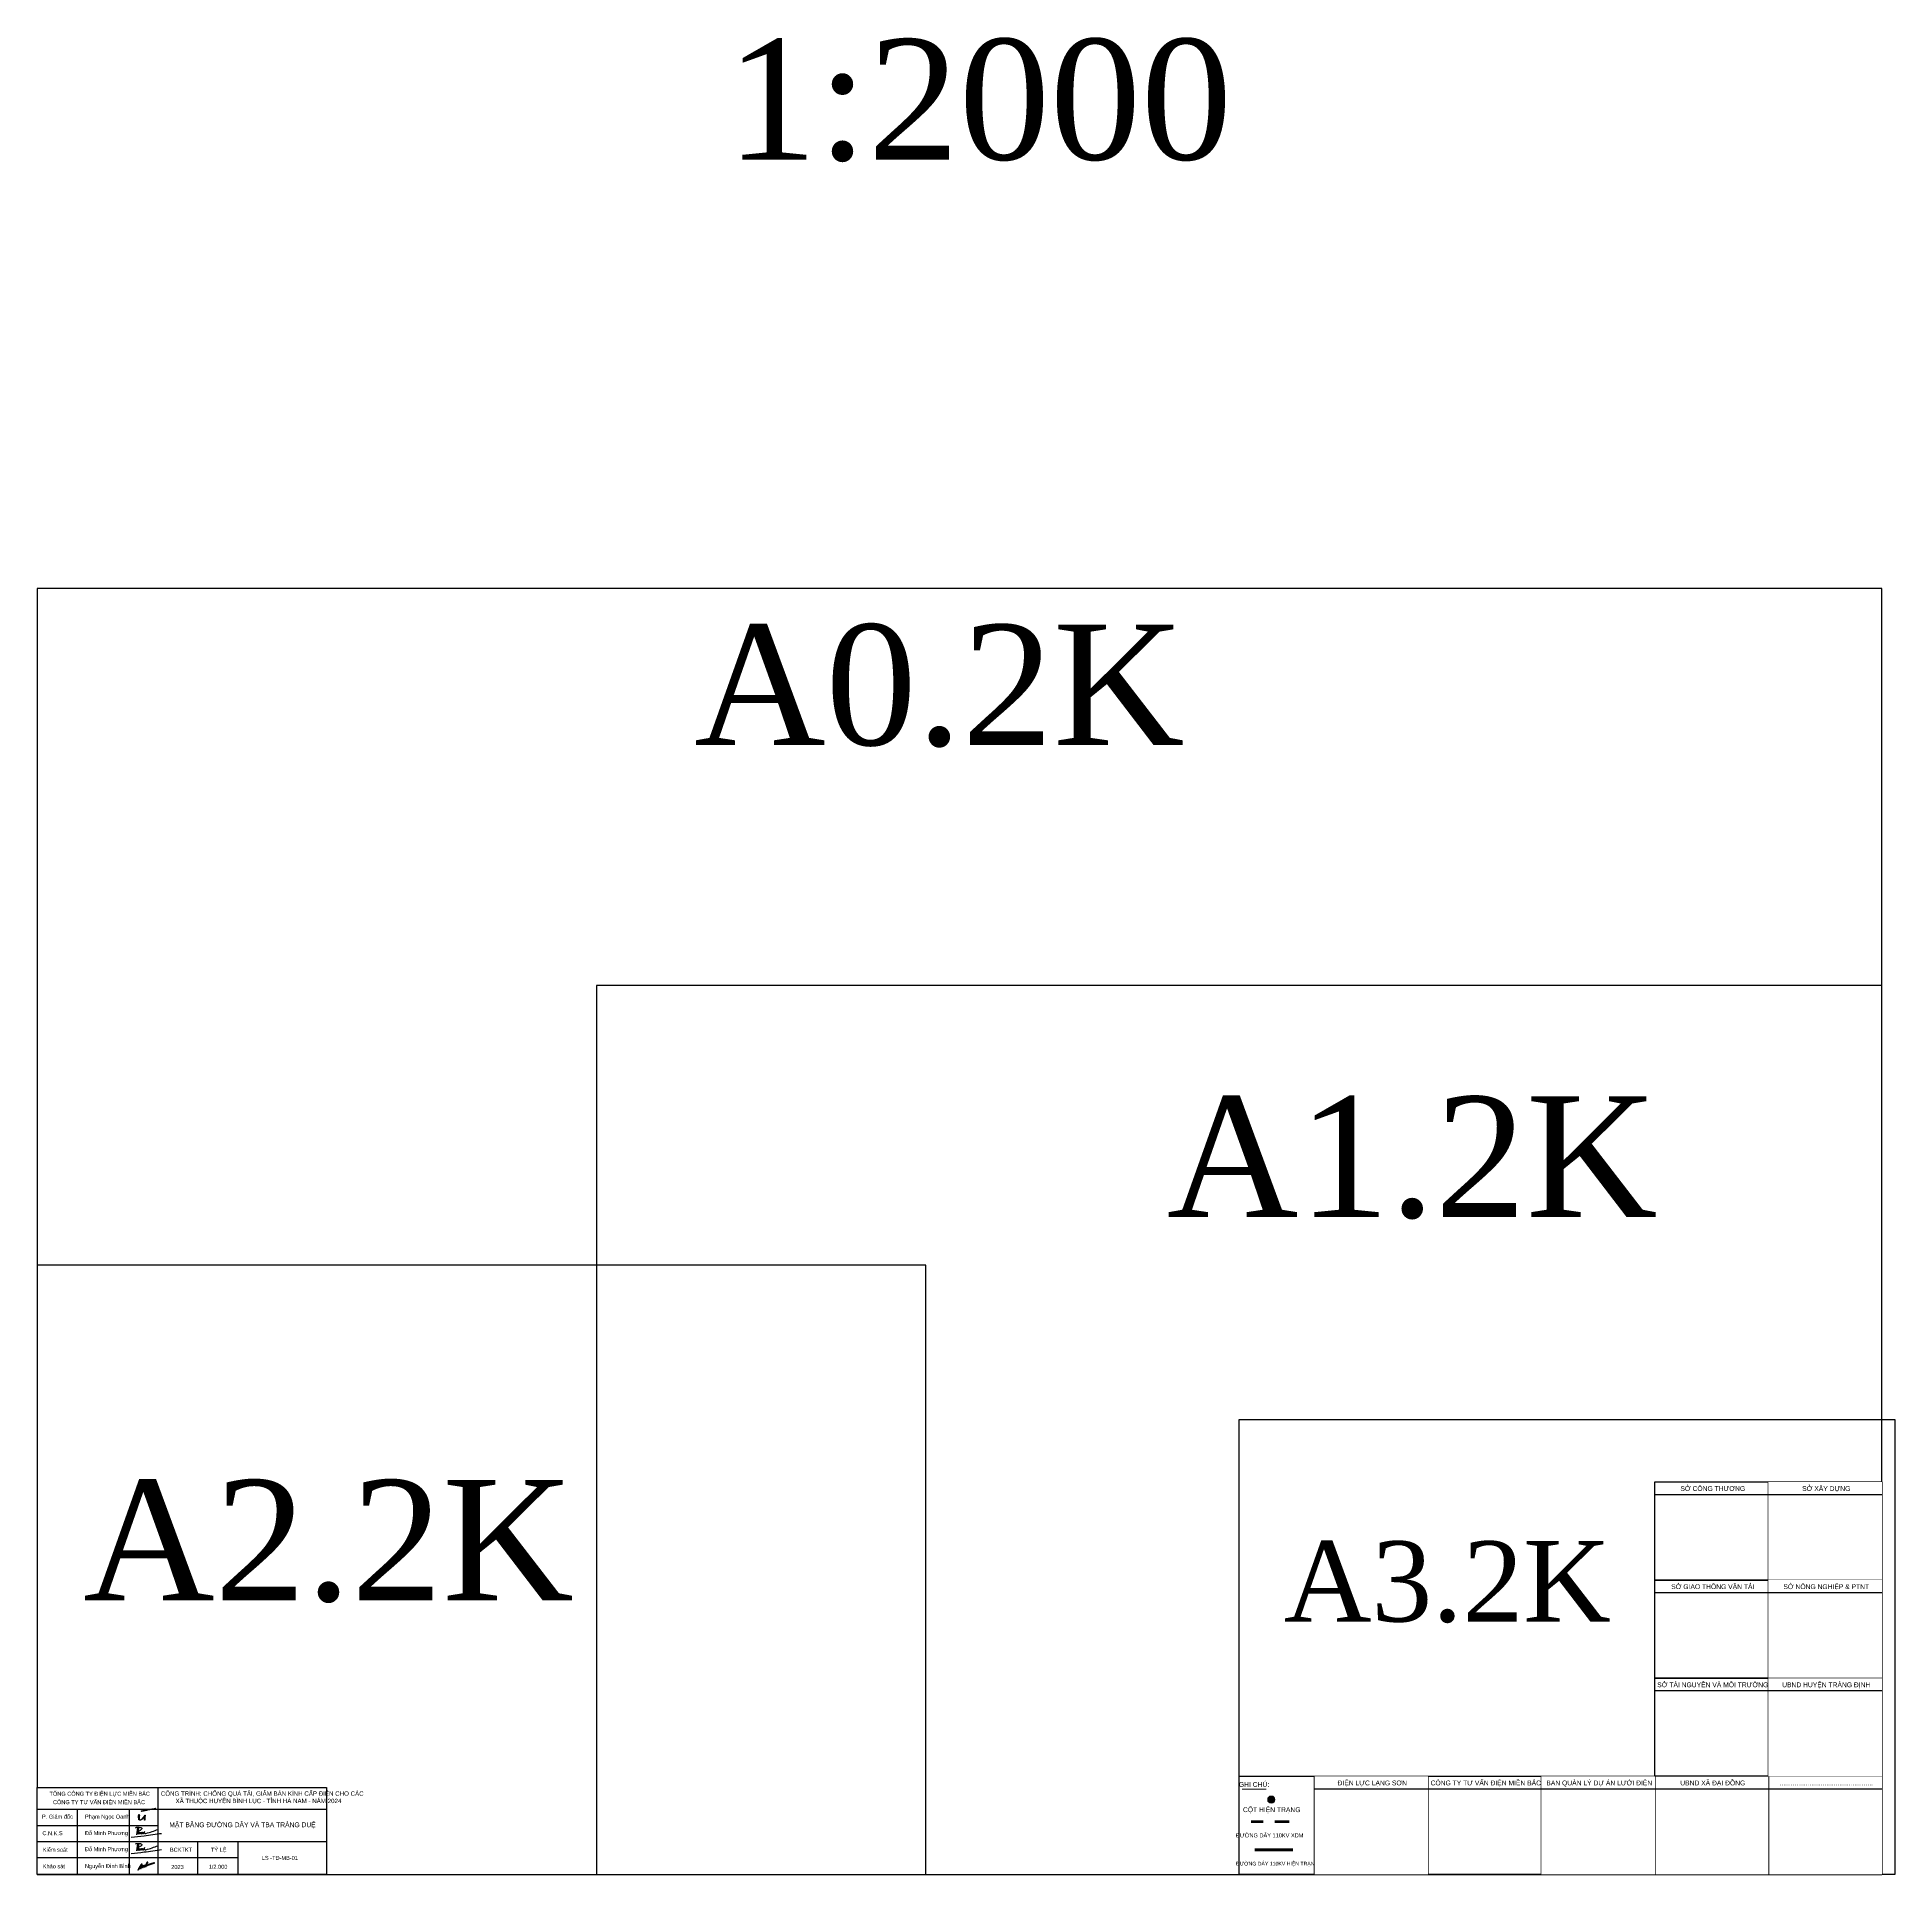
# Model space of a CAD drawing. Header units: feet. Extents: x 74374 to 92081, y 43964 to 65389.
# Drawn here: x 85933 to 88245, y 58383 to 60670 of the extents above; entities that cross this region are included whole.
import ezdxf
from ezdxf.enums import TextEntityAlignment as Align

# ---------------------------------------------------------------- set-up
doc = ezdxf.new("R2010")
doc.units = ezdxf.units.FT
doc.header["$MEASUREMENT"] = 0
doc.set_wipeout_variables(frame=1)
for name, color, linetype in [('Chu ky', 1, 'Continuous'), ('Cot', 2, 'Continuous'), ('HoKhoan', 20, 'Continuous'), ('Khung', 7, 'Continuous'), ('PDM', 5, 'Continuous')]:
    doc.layers.add(name, color=color, linetype=linetype)
doc.layers.add('Level 63', color=7, linetype='Continuous', lineweight=0)
doc.styles.add('PEC_ARIAL', font='arial.ttf', dxfattribs={"width": 0.8})
doc.styles.add('PEC_TIMENEW', font='times.ttf')

# ---------------------------------------------------------------- blocks, each defined once
blk = doc.blocks.new('PhDM')
at = {"layer": 'PDM', "color": 0}
for points in [[(3.448958579247119, 16.02922851753056), (0, 0)], [(5.891978520345219, 14.45022898559819), (2.874132149372599, 0.574180905668527)]]:
    blk.add_lwpolyline(points, dxfattribs=at)
for points in [[(-0.06950180567037023, 15.45196926601739), (-0.3847573668026598, 16.42981358061752), (1.590896940950188, 17.17901110387311), (5.125052591944041, 17.17901110387311), (10.13592364600117, 16.01885441038075), (12.64135917302883, 14.70953675478313), (13.20549536022372, 13.23448651137323), (12.74091142345424, 11.80915114508298), (11.01178243663526, 10.12912552837452), (7.573514100067769, 8.550762895582466), (4.569109211814066, 7.478506448816006), (2.97646609637377, 7.109015128370629)], [(3.716213557542687, 4.446068560181061), (4.227439891744325, 5.341419583060315), (4.798517961851758, 6.010886695375575), (4.798517961851758, 4.749952961001782), (4.350126747845934, 0.7595362923932498), (5.001196029106723, 2.837426496613261)], [(5.788771486098995, 4.726673480889076), (6.230309980439415, 5.344130866599244), (5.989256683060376, 3.400543321063651), (5.772497545916849, 2.173646946511326), (5.673960513218844, 1.327236567946784), (6.133255165625087, 1.48148047511404), (6.501494939991971, 1.908623415811235), (7.012261131218111, 2.782685832047264), (7.855054280445984, 4.924046891372654)], [(7.855054280445984, 4.924046891372654), (7.436429250230503, 2.899201630529205), (7.346653546526795, 1.722228350122805), (7.418815222647027, 1.312624631902509), (7.698599076356913, 1.312624631902509), (7.864099870404971, 1.470065282831456), (8.108412016692455, 1.812504720563993), (9.252166461439629, 3.852337524637278)], [(9.574721438038978, 4.879321057518609), (9.322724093548459, 3.33884575819684), (9.080807861100766, 1.647343708903463), (9.080807861100766, 1.124376026408754), (9.41359623239805, 1.303148715848238), (9.766567132131968, 1.750080439447629), (10.4078903232039, 2.733326148679225), (11.18948614777582, 4.573589056772107)], [(11.18948614777582, 4.573589056772107), (10.92169201543584, 3.100743464231982), (10.66453736488802, 1.519996542350782), (10.66453736488802, 0.9811962004596353), (11.96287901310643, 2.672779903488845), (13.21931247350585, 4.920021362191619)], [(13.00408327692367, 4.535993991495843), (12.4665285280571, 2.7923168901998), (12.23837864800225, 1.84312895422363), (12.29040855657331, 1.058354898224479), (14.09879559142973, 3.684175738181693), (14.56546848288008, 4.624632677733757)], [(14.56546848288008, 4.624632677733757), (13.87824969215944, 1.026028184170627), (15.98169960753512, 4.410404065520652)], [(15.98169960753512, 4.410404065520652), (15.39360428195505, 1.043314280066625), (15.79037167448223, 1.450337740231134), (17.38106557188621, 4.156526269774986)], [(17.38106557188621, 4.1565262697751), (16.88555810311482, 1.749957958843424), (18.13457032191945, 3.799605541975325)], [(18.70601607675962, 6.101105908202044), (18.41476026272176, 2.022685519528295), (19.6754576375788, 1.008264413919733), (21.7466946944387, 1.008264413919733), (50.58583241626911, 7.715988174387803)], [(-13.11126285069258, -4.774836937026066), (17.12686520492571, -3.832916183547241), (57.76528975514157, -1.949919792756646)]]:
    blk.add_spline(points, degree=3, dxfattribs=at)
blk = doc.blocks.new('Nguyen Dinh Binh (hop dong moi 4-2016)')
at = {"layer": 'Chu ky'}
h = blk.add_hatch(color=7, dxfattribs=at)
edge = h.paths.add_edge_path()
edge.add_spline(control_points=[(2.665899815998273, 5.499932093720417), (6.39317889728445, 11.45098449215435), (13.01976975518994, 22.03113922657548), (20.27982684457371, 36.76006519450205), (26.986775789104, 49.45824884102757), (34.74262702659571, 62.95869649435151), (43.79493403091215, 77.81701658339351), (51.4656704419959, 90.86147842269187), (56.73888478507004, 98.69241670888246), (58.09002815259462, 102.4970256821414), (58.14616073130261, 104.9723516738832), (61.03429531111826, 104.8724748937089), (63.10515575180436, 104.0980355068107), (64.30668891144029, 102.2368342023902), (64.65803013626004, 100.2358997206961), (64.84516146247323, 98.14301876343642), (63.77213555463219, 96.52008783280579), (62.90312417582057, 96.1726291893035), (62.16893383896615, 95.50080265300019), (63.57450573093695, 95.95451786682833), (64.11601604415205, 95.38417515476895), (64.8184679352139, 94.77488527347828), (64.7962995244262, 93.40675726855694), (63.60876313552814, 92.69765423928654), (62.4540304739624, 92.77169116762221), (61.91851386425439, 93.69799985387527), (58.90110177691194, 91.7932126875393), (57.75522326099025, 86.278224924863), (54.80570011255379, 80.45031593154675), (51.40327846694921, 74.56306680027146), (48.51499632829456, 71.19985521801075), (47.63736879322081, 67.55766904262488), (47.71752661352541, 66.26076322153602), (48.85414360901311, 64.70042755168119), (51.09969309581562, 67.5096678543858), (54.02590612959366, 70.1319268036852), (58.93495633734023, 75.6410869428177), (64.29850932567535, 81.52413725491536), (67.08561267893097, 88.15807238497837), (69.2424665620751, 92.22915978667123), (70.82034706687048, 94.51133539801928), (70.15977340759154, 96.44647812320073), (68.56884544718235, 96.63712247665552), (67.3474096351278, 96.59477365744385), (66.21167746456274, 96.11349076740663), (65.70133962391998, 96.89523285429217), (65.22685476351214, 97.53200429087099), (65.44966766858104, 98.85546890667253), (67.52925888033305, 99.55923311087776), (69.48629272371682, 100.951268049936), (72.6927569479874, 101.5477050401504), (74.41298373617948, 99.56215291356322), (75.55821660065006, 96.2572539804825), (72.01939407042882, 90.77784455559964), (70.1550930196099, 83.05923822311766), (65.68099422918323, 77.18574707045721), (62.22486229661554, 73.91367222696559), (60.55908047257022, 72.0761964605506), (59.1097612377326, 71.32747654184001), (58.65006977256556, 69.91701603305339), (60.32195377978877, 70.42554041545185), (62.46551095569485, 70.73697984790128), (65.9727985861006, 70.48376089727121), (69.20986709865713, 71.02765267648283), (71.6313373779436, 70.32767835567111), (73.50804289227847, 68.99760716775718), (74.58728325879778, 66.35730105372805), (74.6270747559874, 64.11513401304072), (75.34653759388976, 62.09223975624651), (77.25639189601935, 61.86726465925757), (78.81165686129629, 63.67801109430461), (80.69120838350959, 67.02573128799112), (84.27190270132968, 70.37956126546688), (88.63423123001917, 72.28647255450228), (93.72228772185818, 72.9200767218743), (94.03079834953013, 70.12117580657072), (94.74537573706311, 68.81738051794143), (95.72121354618125, 69.47962252867875), (97.94501606560608, 70.13729064545632), (101.1864050032155, 72.94800128091433), (104.6948395313187, 74.71488953815333), (107.0499210403895, 76.51886113545885), (109.0687407490636, 76.85218500806383), (110.9921080918112, 76.21973789744362), (111.9633946675662, 74.84819452817375), (112.4097773285865, 73.69178746838108), (112.8519452163485, 72.84947589144555), (113.0934651493526, 71.45880883412784), (113.8788958735316, 72.72538132612965), (114.1424870156518, 73.80662435818685), (115.0215373777615, 75.75155125375557), (117.0876237006959, 77.2151609598894), (119.0712623130025, 79.05775640354287), (121.1257601611665, 80.28323235644734), (122.7467621662783, 81.21412106082934), (124.3596904658767, 81.25392735668107), (125.8339168507312, 81.58207881779157), (127.7635796764102, 80.41502670443853), (126.9503358885485, 77.76905083970617), (126.8748833217202, 75.75561169575877), (127.9925620617586, 72.14627422265693), (131.0640806377616, 79.59955861208115), (132.9024322963231, 83.43835792683407), (136.4253127385282, 88.41683639884786), (140.9182064382695, 93.42159957601035), (144.6243782005327, 97.92300228989022), (149.4231969603173, 100.7034177670579), (149.680589859528, 104.6622415843502), (149.4120193325347, 110.9500166363729), (152.5060828817207, 119.3012613443628), (157.2468321342939, 126.5262422400765), (160.3006146401437, 131.9101522248302), (163.3628850193734, 135.1512243233882), (166.4910375120575, 136.7813831665067), (169.7054022854744, 138.1075140490487), (172.9421442773071, 138.109061768455), (175.3881420853587, 136.6408818068781), (177.2972433579531, 133.9978289603485), (175.6733878659511, 130.0187956066575), (173.8410082851749, 125.1295044748633), (169.1289912900888, 118.0481454425688), (164.5810151816803, 111.643608325896), (159.9727218176847, 107.0923641132758), (157.1645978787448, 104.8528872452305), (154.5695474868814, 100.9290904547827), (151.2173955070882, 96.4114573882287), (151.2774753933706, 90.56368247524728), (149.6848741481423, 84.71511125888094), (147.0628598646431, 79.84432331996743), (145.9642004910398, 76.55907647900256), (143.9970662987676, 73.49578807874963), (148.14088908748, 76.92818982961364), (152.980745829019, 77.72847082202576), (160.665066345507, 83.36211566094148), (170.5560644757743, 86.89916603819333), (180.196179279233, 90.37948265856559), (189.5881567107781, 94.31736093648381), (196.6928231089918, 96.52396371707323), (203.2093616095551, 99.50380918356373), (209.9749138440171, 101.4783532270982), (219.5539583599117, 104.7975345629832), (230.8525231308811, 108.0870428920674), (243.8430937044352, 111.765695780773), (257.3698400022706, 115.9911495245124), (269.8708269656852, 120.0950427743273), (280.3315696386495, 122.1370526170538), (287.0674823307409, 124.114922603376), (291.1953230999557, 124.8146790471206), (293.7419277020086, 123.9933690275033), (293.6040539159307, 122.0648010395039), (290.9802565345529, 120.8482230714449), (285.9239367261887, 119.8498308088372), (277.2145050717405, 118.1380461471076), (267.2863346761692, 114.6967240238723), (256.7819907596978, 111.2735338228613), (247.1586872608682, 108.7432538284727), (238.4913019308246, 105.460307468504), (228.5341491981741, 102.4648787922797), (218.3047602226249, 99.13805950837649), (209.0770978064909, 96.11316611521403), (202.2305433051096, 92.97999708601965), (195.5488740883694, 90.93272092609838), (187.1196507548187, 87.87438028780562), (179.8788891337772, 85.1673273333823), (172.5464810559774, 81.55652646939184), (164.4682766485648, 79.16944016839882), (157.2559050732762, 74.62338297620906), (152.1276272157972, 69.6404441077288), (147.8389459430101, 66.91317144958309), (146.0033849938277, 61.8550378708299), (142.173415658123, 61.23413532432566), (139.278280450934, 60.74886699951327), (136.6791118224922, 60.79701982299213), (134.007690474742, 60.16388410989619), (133.2490573054282, 62.43270746746911), (135.8111413269751, 63.60692052048175), (138.0113717855633, 66.4422897318913), (139.8094245356053, 71.12801343635118), (141.0259497232685, 76.0135154488818), (142.6698019554707, 79.94205108495592), (144.0158138005889, 83.46330731535241), (144.8485898413775, 86.11890804168316), (146.203620207289, 88.26793564897702), (145.3142011928616, 89.4833890087844), (143.8687146224591, 89.33913997546212), (141.2371948451435, 87.37586578354396), (139.2123287170466, 82.32353439047428), (134.1946841204002, 78.05969713614066), (132.1945229473446, 72.69989990483782), (129.8084048458257, 68.58152323206153), (129.0976661231859, 64.12857957550676), (128.0610976669042, 60.17824579045924), (125.8417080789847, 56.64891822520201), (122.301278733129, 56.34643464730573), (119.3335897924542, 56.62073218392015), (116.863552026143, 58.84354440855971), (116.996516702615, 61.88694042027138), (117.728701462348, 65.04397230028644), (119.7442908788856, 67.26692086849117), (121.4039489717519, 70.04365063757177), (124.2135040658905, 71.07214724291845), (124.5131988205785, 73.55419172284496), (123.8537911482558, 75.60216307085206), (121.3670876321694, 75.54999862759816), (118.8357605202795, 74.03788364607117), (116.1963276045021, 72.00618762827472), (114.3997782446008, 70.0093433988466), (112.7270477844563, 68.90421856458288), (112.6366320403238, 66.34669892342664), (112.6679950816119, 63.16737560222415), (113.2878643736045, 59.78646134475931), (112.3032273441627, 57.3390737348539), (111.2524362438224, 55.85279946826329), (109.4601640651704, 55.02141301997319), (107.5507847851129, 54.13828749503306), (105.2640608479634, 54.05318031640668), (103.4493117042192, 54.9703880953605), (102.4519632106075, 56.62817260026684), (102.105638664449, 59.11784627900582), (103.1048587205516, 61.91269634898877), (104.5480740177957, 64.36400727146922), (106.1230380077206, 66.08189010385826), (108.121439926261, 67.09251743796443), (109.1075930752574, 69.27370165450688), (109.2163199339028, 71.4234651230608), (107.4404603308311, 72.80690231809837), (105.1996060921863, 69.66360441226776), (102.2371051110466, 68.26433100049749), (98.86957515657046, 66.90199249820938), (96.36519519982532, 64.43372032035577), (96.70732602561841, 60.54119731087668), (93.13773685039556, 58.09223005428203), (91.39409545835771, 54.19896361779467), (91.26242993228026, 49.82487218607496), (92.06073256527048, 46.16911303858992), (90.23920823926905, 43.36861136098916), (87.50986886830871, 43.29642390441226), (84.89541512390453, 43.81649593591213), (82.64744591031115, 46.13134726294048), (83.39462840074799, 50.65782221321164), (84.5336735813774, 55.63500794195767), (87.96243861205446, 59.6354257679134), (90.69638217538355, 62.46410540027018), (91.12136439104728, 65.19711139926096), (90.79149213790703, 67.48651046382291), (86.92163554883841, 68.29135623998262), (83.2571743599359, 61.32270243173828), (77.13836460445411, 56.79847280137971), (69.50239993185967, 49.18590114028966), (65.09759603115566, 39.89030355139143), (59.04163659826023, 31.31985790272378), (54.75795242158939, 26.01686305934521), (51.07346900194631, 23.93042877875317), (48.39144768202047, 23.89514116701922), (47.50503408085121, 26.2641193348159), (47.69157357047888, 30.04253164287194), (54.12257828575404, 35.61666074487374), (59.20034759822006, 42.45894485095229), (63.57804679102894, 49.31232972207822), (65.39075245518394, 54.07829727201016), (67.30138338156479, 58.23792198212288), (68.75016627853259, 61.68367183479), (69.94258090899356, 64.19403293457695), (68.56701121305323, 66.82883838200003), (64.91354729671319, 66.09210363167611), (61.31888485471061, 66.4223977511171), (57.92351500727582, 65.80652118301775), (55.24548745085482, 64.50395518944072), (52.9310544852583, 62.95680053332488), (50.19796384848729, 61.66063233754124), (47.99324427167677, 62.9965266110508), (45.81107267739709, 61.462391436079), (44.35408116756541, 56.91196636368217), (42.4575070937687, 49.33745527367961), (38.83697642528858, 41.15313653436623), (36.87276866049419, 31.35010246089628), (34.17720300902067, 24.67553979942344), (32.88629812757517, 18.04498885301534), (29.64680661917915, 17.03975112566263), (26.87737987688402, 18.35499304061807), (26.89477946584047, 22.30601724617592), (27.38191917422086, 27.07158031947682), (30.41444037367567, 33.79708256018219), (34.10198503485915, 42.0813625509459), (37.15679762196174, 51.15161868983219), (39.47266131574692, 58.31148962069395), (41.6610658862505, 62.53570496647147), (42.50541122914086, 64.57743254826772), (42.52342147771673, 66.1287430873042), (41.24361215346597, 66.02930406361517), (39.16885851479643, 63.18800581505295), (35.67254132265342, 52.53748900935773), (26.41525253358119, 38.47265543813263), (19.63535398257607, 21.97432608771443), (12.61455276411065, 12.6805071279582), (10.2113098447542, 6.107709805632125), (9.9739494572994, 1.74406745786726), (7.374518254053263, -0.5014960337603235), (5.068197541136098, -1.461619764055679), (2.969025816460357, -1.70695228077334), (1.255299121007178, -1.029580797193768), (-0.5417037320763537, 0.02876922449487973), (-0.5066939182993341, 2.488153555344999), (1.389845325528563, 3.687766109065571), (2.248650620609616, 4.907383104116062), (2.665899815998273, 5.499932093720417)], knot_values=[0, 0, 0, 0, 21.04897160104222, 37.42218378014428, 49.22733217208462, 64.12455615888277, 84.14959713341749, 101.2780729083851, 109.9372174400398, 111.7813427245654, 113.7727337140264, 116.0962252392434, 118.6057832782551, 120.4965872936373, 122.351888376284, 124.701444284615, 126.6902955480014, 127.3931394298449, 127.8191733301809, 128.8438902861688, 129.5467341680124, 130.2721792912856, 131.5368864183187, 132.9241545502242, 133.9646863961001, 134.6902666284362, 135.5297688895728, 142.6856989490594, 151.573875089005, 154.894463357328, 163.1545725274073, 164.4107073568299, 165.973005405971, 167.1080332025228, 169.0198003440633, 173.8525449254535, 180.9168962770407, 190.1697343811497, 197.8798174538903, 202.0844377922012, 204.284972696385, 205.7220308637046, 207.2774373387028, 208.5105665026387, 209.6904035104183, 210.1826396484226, 211.0899928195838, 212.063935562644, 213.648912108337, 217.040321096219, 219.6661802483131, 222.3468502373668, 224.034550546658, 229.9416066062286, 239.8033103058821, 248.4367269861658, 251.305828120662, 254.2150253668993, 255.6517576590406, 256.3637003554525, 257.4866349340716, 259.0582902470258, 263.9734559731812, 267.286847923986, 268.8420905548865, 271.423814993846, 273.8890193909415, 277.0133192482725, 278.3651649508823, 279.7277028802681, 281.8492647431368, 284.9433568397886, 291.5648098259347, 295.5562011901804, 300.2655339284104, 302.8260064744301, 303.3460014826067, 304.024424470233, 305.6182377352604, 310.8954995658945, 316.0719870633144, 317.5906133605567, 319.6764533741362, 321.9731281605015, 323.1772367795607, 324.6496167530116, 325.4925499038926, 326.5405294883863, 327.0585828062886, 328.8729022336079, 330.4590512025438, 333.1272398986457, 336.3396475370284, 338.5644339867282, 340.326729983352, 341.8124344715795, 343.3402484038041, 344.7677552911019, 347.6210690511786, 350.0721287688345, 351.5226377305689, 356.7218220571033, 362.7856827550008, 368.8306242191524, 373.7410309254873, 383.2009765226583, 386.58858021393, 388.991642802007, 394.3625695948319, 405.8297873042678, 414.5453218253517, 420.4463153894947, 424.3419145433945, 427.7048918398066, 430.9326533317188, 434.7777387837343, 436.7831520432215, 439.3894353141097, 443.7318547810174, 448.3446495872921, 455.4862277010236, 468.8892307026785, 471.905633987227, 474.9029316858082, 479.5827786246793, 486.0073550315257, 491.1345514845044, 496.5441527528602, 504.3785691491136, 506.429525020172, 508.7281653550718, 510.7054873780634, 516.7968201295035, 526.8914115292158, 536.8055866060233, 548.7922540421898, 557.4882580563831, 567.3763877152489, 571.0549396330482, 578.9580177190519, 588.4680077771617, 601.4788204728909, 614.2464780521238, 628.9688328234648, 644.0144577211034, 653.6238340250483, 660.9780739856412, 664.8895842554911, 666.4288867488776, 667.9350030888163, 669.3267884252042, 674.5964820286698, 683.6954838980583, 695.7412774394539, 706.1260152619857, 716.8326247528075, 725.5619743402756, 733.9042947637338, 748.0163670924202, 757.8477435538537, 762.9982371587042, 770.5734493799292, 778.7753898334605, 789.9106498979556, 793.73259012401, 803.2652543993225, 815.0790768856187, 818.7972391954742, 824.696655102389, 830.188594470512, 832.8012178568463, 835.7286712921481, 838.959754414783, 841.14054359253, 842.4130976636029, 844.5204383646261, 848.1111681304765, 853.4483756895775, 859.2533324904011, 863.2538731004378, 866.2197593488315, 870.4790265491628, 871.9269646280777, 873.1366080323784, 874.0415418124318, 875.9714823584566, 882.6814276404565, 889.7925425388286, 895.1232720815932, 899.5874091306258, 903.9725911829057, 908.4383412078282, 912.0561801549013, 915.3816833376458, 918.3683285182764, 920.8841948517862, 924.4449238616153, 926.7675802865859, 930.5716253016689, 933.1738763051743, 936.4273248217612, 938.2807102683938, 940.2474147039248, 941.8610057252413, 944.7714004175469, 949.1834896531765, 951.6992923475804, 952.9230035262078, 954.8951100844168, 958.6544443080649, 962.9213851601633, 964.6701388189682, 966.4650642653572, 968.2153921818623, 970.4835783647316, 972.763880283441, 974.8334865367929, 976.2236158013205, 978.4166413259492, 982.139460752051, 984.8510365519578, 986.9470119408275, 989.0617544011752, 991.3025127124229, 993.9241602517277, 994.6525244832269, 997.3571195254573, 1002.278335293452, 1005.571137780219, 1008.009806556873, 1012.310962481123, 1015.674361596544, 1020.092725882341, 1024.603479738968, 1028.745887663442, 1030.785901057372, 1033.672467246294, 1036.128054137891, 1038.81372193938, 1042.290901538826, 1048.990325154756, 1054.065634611167, 1057.95773189625, 1060.26560013206, 1062.424027496289, 1063.812421107099, 1070.695350380149, 1081.400242779672, 1088.113214889022, 1102.468834380193, 1111.853769815717, 1119.831733899576, 1122.295498554732, 1124.709305818911, 1126.496262711194, 1129.072272472802, 1135.786451076401, 1150.026971630964, 1155.402720552306, 1159.980489060772, 1165.316656825214, 1169.038818574355, 1171.436654528881, 1173.144631657706, 1176.716627299343, 1180.776060742688, 1184.511237691781, 1186.766929710401, 1189.63539426857, 1193.091008184959, 1194.860818762803, 1196.44445507065, 1200.150307184878, 1208.955760084163, 1219.983875563225, 1226.842742893022, 1238.651488052601, 1242.384105654153, 1245.513004674302, 1247.252121676919, 1250.811502544148, 1255.692432540116, 1262.229441624216, 1272.41863936007, 1283.12927947698, 1290.754088755195, 1295.235376162963, 1296.861614349496, 1298.031996277142, 1298.579795581007, 1300.130612846482, 1308.018105520776, 1332.543380913618, 1349.822634467936, 1361.428108721121, 1367.032011221549, 1370.768237674172, 1373.886341488942, 1376.644919248008, 1378.278825612546, 1380.027896123763, 1382.168005356487, 1383.957826968495, 1386.261094656325, 1388.437571416994, 1388.437571416994, 1388.437571416994, 1388.437571416994], degree=3, periodic=0)
edge = h.paths.add_edge_path(flags=16)
edge.add_spline(control_points=[(157.2236822582781, 117.4286919276346), (158.55446722194, 119.4747451671921), (160.7261615150518, 122.8136784021478), (163.362932030179, 126.976947600648), (164.947838814459, 129.7867068156312), (167.0797467439886, 131.0688865707005), (168.8888874945108, 130.2625906763709), (169.6610788948251, 127.6359277942496), (167.1943969021314, 123.7253110020914), (164.3029489555021, 118.6829462876786), (161.7777328679545, 113.7470168926573), (159.2128972491824, 110.9935895981378), (157.8369749560257, 109.3811985211418), (156.5295068851108, 108.4742754582986), (153.910604798612, 108.1859674717591), (154.1392110780929, 111.8817553420025), (154.8689878664101, 114.8167031603654), (156.3849134940855, 116.4982719979938), (157.2236822582781, 117.4286919276346)], knot_values=[0, 0, 0, 0, 7.323935032315533, 11.95185424175146, 14.77025707537141, 17.0182758749776, 18.61416325158449, 19.9104245813685, 24.69685589181229, 31.25561518296647, 37.95868782347655, 40.99641688478962, 42.55341020198444, 44.26285624208403, 45.82953665970367, 49.09610807597474, 52.01990602684584, 55.64150469364273, 55.64150469364273, 55.64150469364273, 55.64150469364273], degree=3, periodic=0)
edge = h.paths.add_edge_path(flags=16)
edge.add_spline(control_points=[(125.5223746738629, 65.93269967776723), (125.5796800384373, 64.51614088271262), (125.6753716614412, 62.15069375247851), (123.4006675632039, 59.99035467802875), (120.0682349798273, 59.51454742035785), (120.341508051924, 62.39755880574347), (121.0602599696267, 64.31801856965171), (122.5881327620183, 65.75993264486605), (123.706269128803, 66.59253910614763), (125.0022863558845, 66.86981937543251), (125.3653898191446, 66.21556240416629), (125.5223746738629, 65.93269967776723)], knot_values=[0, 0, 0, 0, 3.978967709670274, 6.644297280841684, 9.313536763733039, 10.89608238581379, 13.78193500111178, 15.73864244469583, 16.95086903160434, 18.1176922053505, 19.006372600141, 19.006372600141, 19.006372600141, 19.006372600141], degree=3, periodic=0)
edge = h.paths.add_edge_path(flags=16)
edge.add_spline(control_points=[(108.4133159800258, 62.71849459348596), (107.7879270024258, 62.34544153318557), (106.607938745203, 61.64156243354937), (106.0947929034039, 59.8434053897269), (105.9896292615755, 57.12059458815317), (108.8271898067596, 58.350312554761), (110.2676845456982, 59.89952656814435), (110.1135219847594, 61.55257464506313), (109.7035463937348, 63.34636857529378), (108.8415075201668, 62.92686848114832), (108.4133159800258, 62.71849459348596)], knot_values=[0, 0, 0, 0, 2.074755421822911, 3.91466290908365, 5.727715025207226, 8.233044623996467, 10.09599240349477, 12.06616854018345, 13.24290192340232, 14.40429497776488, 14.40429497776488, 14.40429497776488, 14.40429497776488], degree=3, periodic=0)
at = {"layer": 'Chu ky', "color": 7}
for points in [[(2.665899815998273, 5.499932093720417), (13.49733183716307, 23.54818092379719), (21.03174471989041, 38.08484834017872), (26.55898005998461, 48.51610895675549), (33.94191748983576, 61.45517837537045), (44.2287875902548, 78.63605639626621), (53.14999317415641, 93.25784743920667), (57.44906758662546, 100.7744120279094), (57.98630279817735, 102.5385481883277), (58.52370839830837, 104.4560552401672), (60.8268509147747, 104.7628897502873), (63.12982304266188, 103.7657935015013), (64.18520994411665, 102.1969409549492), (64.60709208296612, 100.3902429812442), (64.54677452353644, 98.04146143363323), (63.40159283726825, 96.41539616639784), (62.79875802012975, 96.05403802619549), (62.4973406115605, 95.75295260634448), (63.52205756754847, 95.75295260634448), (64.12489238468697, 95.39159446614212), (64.60709208296612, 94.8496036194847), (64.60709208296612, 93.58489649245166), (63.46191039669793, 92.80190749173926), (62.43719344070996, 92.98263292545744), (61.89467618300114, 93.46444377905573), (61.11105907615274, 93.16326563192706), (57.60326925691334, 86.92605907768302), (53.86766989823082, 78.86101273397799), (52.16838453040691, 76.00816578988452), (47.984322413482, 68.88615570119873), (47.71732349926606, 67.65872493349889), (47.93099078605883, 66.11110692995135), (48.67882628986263, 65.2572743010387), (50.22765853628516, 66.37797599012265), (53.59266272050445, 69.84671740872727), (58.39983589629992, 75.02321681243484), (64.1807798408845, 82.24787598020339), (67.65261766850017, 89.13204064175079), (69.68228650451056, 92.81433294485032), (70.5367852631025, 94.8421854385233), (70.00278743469971, 96.17634528483904), (68.50711642712122, 96.60326159930264), (67.2786147223087, 96.49653252068674), (66.1036150334985, 96.38980344207084), (65.78311410330934, 96.76340158085804), (65.3557795296947, 97.56382330683118), (65.5161151890934, 98.52447774162283), (66.8514505373023, 99.37831037055003), (69.89595379130333, 100.8725174711435), (72.51312247171882, 101.0859756283753), (74.43595766433282, 99.21817038899462), (74.97012588131474, 97.61723420977069), (73.10062231612392, 92.01381849159952), (69.3617855743214, 82.8883431791619), (64.27687900338788, 75.91126580104174), (62.24721016737749, 73.88341330736876), (60.11070768797072, 71.90887898935762), (59.04237125397776, 70.94822455456597), (58.8822059831582, 70.25453190720873), (60.00387404457433, 70.30785008288512), (61.55270629096776, 70.57471914304188), (66.46671311018872, 70.68144822165777), (69.77838566698483, 70.78817730027367), (71.27388628598419, 70.36126098582463), (73.34018866799306, 68.81345752775087), (74.36286096094409, 66.57038505886158), (74.89345101764775, 63.49146904989902), (75.5281485003652, 62.297883732841), (76.87217366643017, 62.07404012225743), (78.51471963513177, 63.41682360394043), (80.23206619307166, 65.9905614892923), (85.05593745029182, 70.52640823951515), (88.73581974135595, 72.07226442509273), (93.43564810801763, 71.77321900498646), (94.43191017015488, 69.41451564032468), (94.75121838026098, 69.00410477851983), (95.39017557760235, 69.23212111588509), (96.85057614790276, 69.87045558780665), (101.2774419998459, 72.74314616598713), (105.6673335286323, 75.48629675908887), (106.945077534765, 76.30702575545001), (108.998771161394, 76.67181480434374), (111.1437930701068, 75.8510858079826), (111.8739081609529, 74.893584100093), (112.4939522252826, 73.55812607210828), (112.8132604353887, 72.77801161652314), (113.2392319002829, 71.82050990863354), (113.5587104989681, 72.228324407115), (114.2329381336458, 73.91271512217645), (114.9427769827598, 75.33116404968314), (116.8983267838776, 77.1463929314923), (119.3900894650142, 79.1738745161274), (121.2711794540519, 80.36180347019399), (122.8684020588989, 81.10649611167901), (124.341240995971, 81.30159427103354), (125.8674115604372, 81.37243789923377), (127.0742739148263, 80.61003435068415), (127.0700142001733, 77.75672377027513), (127.0700142001733, 75.30566405261925), (127.5697639228019, 73.94396420948033), (130.5302656039421, 78.21794917169609), (133.2104780611699, 83.65733036330494), (136.7037848506006, 88.59069888592057), (139.8978892830783, 92.32028209266718), (146.6297719259455, 98.96650859979854), (149.1551011585107, 101.2245101578737), (149.5846507837414, 103.5888698855124), (149.7284587502945, 108.9578710852365), (153.2345446836844, 119.8759498275467), (157.6711226850166, 127.3777707815752), (160.8722130495298, 132.335062937811), (163.6239887128468, 135.0924935292569), (166.5480272365676, 136.7537024288176), (169.5867372786452, 137.8421350307035), (173.427977560641, 137.6702186868788), (175.1480503359344, 136.6391842601879), (176.5813591210754, 134.4624117836647), (175.7674128459184, 130.1969577295531), (173.9958827176597, 125.9379018565378), (170.2875455327157, 119.8345934686804), (162.0913433820824, 109.229747417543), (159.9299641691323, 107.1256731144676), (157.6983848587552, 105.1247115267761), (154.8462503183109, 101.4144155905378), (151.7000250784913, 95.8129471448774), (151.0513557317026, 90.72694954893086), (149.7078417313751, 85.48683924345823), (146.5759291327849, 78.30566916159296), (145.7730581157084, 76.4183911971777), (144.7752625563007, 74.34760598116554), (146.4319507776236, 75.42704403864627), (151.9780992507585, 77.9458873848489), (160.7931527456385, 82.86479045459419), (169.9419974804041, 86.68441183278628), (181.1784431703854, 90.85843680652033), (189.2703675064258, 94.04296916695603), (198.5619978762115, 97.42538150459586), (201.9472783021629, 98.8646940660692), (209.4382420954935, 101.3834446850233), (218.4730968662479, 104.3518297976261), (230.9341253235471, 108.09402391201), (243.1998884613567, 111.6386162309791), (257.2630807925016, 115.9945720928372), (271.682385268301, 120.2904406888993), (281.0460900099715, 122.4494095311093), (288.1768523325736, 124.2485965965752), (292.0826698886231, 124.4595511177322), (293.4450970219914, 123.7431402911752), (293.3733634273231, 122.2387331917416), (292.2261370780179, 121.4507369188796), (287.1352669065818, 120.0895934393047), (278.2442201023805, 118.1553954802948), (266.7496357046475, 114.5532195316046), (256.8548297405359, 111.4011417128786), (246.5836353900377, 108.3788820610207), (238.3380205494468, 105.5133314820123), (230.3841109680652, 102.9974554081855), (216.9457335816405, 98.68925408627547), (207.6805134426686, 95.40114537414047), (202.9336578263028, 93.40240924073441), (195.7710328381218, 90.93651316115574), (188.0403323043429, 88.19642256770749), (177.7021752395376, 84.05921031700564), (174.2327228521463, 82.45604868349619), (165.3418464365241, 79.01744362505269), (155.3618461794395, 72.69557708056527), (152.5855345597374, 70.22235554727376), (148.1900202076067, 66.28756690962473), (144.8217786402674, 61.94978559111769), (142.3037761168962, 61.25303294410696), (139.4041031609522, 60.85068935409072), (136.1820550003613, 60.6092275637202), (134.0072150891356, 60.77020209064358), (133.604416471906, 61.97732558795542), (135.1348467510252, 63.42600360288634), (137.5514680657652, 66.08180511514365), (139.6457141758583, 70.99097182236437), (141.3371616687218, 76.54403663724952), (142.7827384320553, 80.27426893482334), (143.831650567241, 83.04848316070274), (145.4360294926737, 86.99402816075599), (145.8988048921456, 88.36602072998357), (145.1635781437217, 89.32658243751212), (144.2586443636683, 89.32658243751212), (142.6184838351619, 88.30945710014203), (138.829212071927, 82.77187773802143), (134.3122106580122, 77.27964200705173), (131.9470466962375, 72.50233346645837), (130.0538591175864, 68.45951756852446), (129.0373208137171, 64.19378533262352), (127.7157869409712, 59.92805309673713), (125.4794367502036, 57.0842006970488), (122.216154551832, 56.44391895263107), (119.2784849411983, 56.98257161784568), (117.4486819165468, 58.70924596440454), (117.1448790677532, 62.25699101027567), (117.7535070968443, 64.49848711570667), (119.8883056903724, 67.64704129847814), (121.5148351319949, 69.67832470085705), (124.0561808916391, 71.70970083048451), (124.3611764605157, 73.53781880172028), (123.5281466637389, 75.31938768739928), (121.921382298111, 75.46765857942228), (119.2784849411983, 74.24885144708969), (115.8221524749242, 71.50653539934137), (113.9923494502436, 69.77995378006017), (113.0773627436138, 68.96738478275074), (112.6708155775268, 67.03763773231185), (112.7725375633454, 63.27967998338863), (112.8740891605848, 59.01394774748769), (112.246547998453, 57.38166975369677), (111.1437930701068, 55.96544628047559), (109.6237564947223, 55.09761183497903), (107.5065079255146, 54.28402283778996), (105.2263678681629, 54.25685375001922), (103.4074697129836, 55.24421363628062), (102.6632123694872, 56.41832622830407), (102.310848773719, 58.5828587062424), (103.3369288383983, 62.16148193036497), (104.7414419525012, 64.48096166318282), (106.2045687401842, 65.98175239939883), (107.9094769313233, 67.23292134617805), (108.9278895096504, 69.22887566171994), (108.611477905506, 71.8313589982863), (108.0239780611009, 72.26189167596749), (105.7912060306408, 70.73560094270215), (101.6632017584634, 68.05643216040335), (98.72536175927962, 66.56927233171882), (97.08025996180368, 64.76906526635867), (95.94427925915807, 60.62063301695161), (93.67265863108332, 58.14027148448804), (91.6952990909922, 54.18907012145792), (91.45794779073913, 49.68456518580206), (91.45300652174046, 45.54216020842432), (90.2665907976625, 43.88262039959955), (87.41922713760869, 43.40850590875198), (85.04639568948187, 44.040627654118), (83.22715675714426, 46.01627469927189), (83.22715675714426, 49.49345429871755), (85.20451629726449, 55.89441719774914), (88.28923125754227, 59.92471491530887), (90.61230923858238, 63.04749091921258), (91.00113599176984, 65.3223688389844), (90.33474623205257, 67.37535042068339), (89.00179632406798, 67.76378492139338), (83.8371478948975, 63.21393635458662), (76.20868051270372, 55.70386267424328), (71.54378180616186, 50.87657413940178), (63.97682470348082, 38.67719009013672), (58.64553623725078, 30.95356552528392), (53.13653247585171, 25.18305528092606), (50.91500609205104, 24.1177117672778), (48.51593480168958, 24.38402446387045), (47.71630116776214, 25.98208609796711), (47.80507362104254, 28.55656580140931), (51.89252540972666, 33.88319064235839), (60.78680959707708, 45.00452754308935), (63.54131147777662, 49.620954284037), (65.34640815746388, 53.82780470853322), (67.48461452274933, 58.71684959989216), (68.97619620428304, 62.12708011615905), (69.5834611246537, 64.44674530348857), (68.78382749072625, 65.95597422054561), (65.22952158749104, 66.31102690691478), (61.17069508123677, 66.2408323695563), (57.50648854009341, 65.51616881666996), (55.46301822862006, 64.56098529032897), (53.00107355002547, 63.08894000535656), (49.66043493361212, 62.20497101626825), (47.9466665359796, 62.64681641991774), (46.56464471522486, 61.87356378171535), (44.90625260802335, 58.55949143620091), (42.42130547034321, 50.11194513656665), (38.74397900805343, 39.71499360694725), (37.06360677327029, 33.0651507365983), (33.66469526046421, 21.75613385748875), (32.22014082866372, 18.3143760721432), (29.21993860701332, 17.42623435625865), (27.66412042855518, 18.20338153946796), (26.93877621809952, 21.68807204715267), (27.55302707050578, 26.53019694391696), (29.88666914388887, 32.63647260416474), (33.89625334879383, 42.00359516149911), (37.45226313784951, 52.10669399770268), (40.06960220684414, 59.26820590002171), (41.97352426641737, 63.32493088726187), (42.45367930165958, 64.87866889010184), (42.21036440090393, 66.02347966731759), (41.66256509703817, 66.02347966731759), (40.51210136461305, 64.98354342347011), (37.22530554136029, 57.81350061304693), (25.91934130829759, 36.04967039280746), (18.123041168903, 20.62921944184927), (12.08804784264066, 10.71630422011367), (10.31873276599799, 5.399044832622167), (9.45026214333484, 1.76515616029792), (7.21663816992077, -0.4105035890825093), (4.662683654896682, -1.453128923516488), (3.033257607341511, -1.574045273227966), (1.371798505599145, -1.027418063473306), (-0.2772222293715458, 0.3366926884918939), (-0.2772222293715458, 2.126514300500276), (1.296997916360851, 3.807845015908242), (2.665899815998273, 5.499932093720417)], [(108.4133159800258, 62.71849459348596), (106.7700884569786, 61.45184019394219), (106.1595861534879, 59.71617130296363), (106.3638820680499, 57.9146660559345), (108.7890228120668, 58.54344961987226), (110.009686641919, 59.95077127593686), (110.009686641919, 61.92094741262554), (109.5400956990197, 62.99992183379072), (108.4133159800258, 62.71849459348596)], [(125.5223746738629, 65.93269967776723), (125.0780012416653, 61.97862376962439), (123.0853067288117, 60.20855306442536), (120.4161695296934, 60.23192033446685), (120.3328495111491, 61.81227106151346), (121.4057864369825, 64.49125438927149), (122.7826966001594, 65.88151422912779), (123.8036650072609, 66.53505597202457), (124.9669078836159, 66.62639232513902), (125.5223746738629, 65.93269967776723)], [(157.2236822582781, 117.4286919276346), (161.2017445747624, 123.5780857647333), (163.6427314573084, 127.5099071299919), (165.2864701460931, 129.7993432298972), (167.3304516233329, 130.7351467584667), (168.7729613920965, 130.0524886552885), (169.2284100823745, 128.8388742496318), (167.6107408472162, 124.3340911321866), (164.3431989341916, 118.6472208781779), (160.8773247071076, 112.9097215390939), (158.8943423436431, 110.6085090769047), (157.8314583444153, 109.4707455716125), (156.3751471001597, 108.575556583819), (154.8092759951542, 108.525205680533), (154.2267174197477, 111.7394107648142), (155.0224321162095, 114.5528486225521), (157.2236822582781, 117.4286919276346)]]:
    blk.add_spline(points, degree=3, dxfattribs=at)
blk = doc.blocks.new('A.Oanh')
h = blk.add_hatch(color=256)
h.paths.add_polyline_path([(4.734811486831972, -2.433507922463944), (4.748847502807848, -2.26515172690063), (4.748611056249729, -2.092948955052518), (4.728662162938349, -2.015182623064561), (4.678789644096468, -1.951374579393927), (4.593009231519546, -1.937416291076715), (4.51720298003488, -1.969320684597732), (4.429427621014042, -2.051074833472283), (4.340016554402382, -2.246780413148148), (4.178424804381877, -2.517270700273913), (3.856787753576213, -2.889252689199452), (3.515872499185163, -3.283530444407631), (3.376058681560798, -3.290183330008406), (3.231459711422416, -3.346964788843934), (3.176693874660387, -3.420865587775539), (3.12150897008445, -3.609987482349033), (2.764782740796266, -3.963378917231788), (1.998408044287651, -4.678917186716981), (1.520504431163309, -5.148326609992274), (0.895670984950027, -5.7392817482173), (0.4008117548704848, -6.166169573258727), (0.0556014932988128, -6.455001028684152), (-0.2346204168107433, -6.71422174616999), (-0.5563688409701228, -6.947365217962271), (-0.9651051730296558, -7.243541361646521), (-1.394982720748436, -7.55503673006229), (-1.835780215792291, -7.820526689294522), (-2.304354470153388, -8.127781122797847), (-2.756059918856188, -8.372437721576604), (-3.204016490245061, -8.569428962414827), (-3.699270940175429, -8.794779829354411), (-4.235918387089323, -8.987573994203894), (-4.734868599527197, -9.124262188411306), (-5.078589933134602, -9.146428042437261), (-5.492900697717385, -9.15123157192528), (-5.762336837842098, -9.061459554814064), (-6.106058171449492, -8.946936842946915), (-6.306221605493532, -8.827487064191029), (-6.502105585285107, -8.672327572752582), (-6.622990719546348, -8.506833493173477), (-6.74234099967225, -8.288123029265535), (-6.875394732331867, -8.044300865094895), (-6.970803774194881, -7.750307065673107), (-7.044004023088134, -7.539389071395358), (-7.055054708793932, -7.373702753306816), (-7.067383626309832, -7.188851513880423), (-7.080184150281045, -6.99436868326388), (-6.919144199119848, -6.539170020163872), (-6.783089194326748, -6.057524700541781), (-6.601545641176361, -5.212217539595089), (-6.408777158908719, -4.202366192590839), (-6.357718409387188, -3.634815365458401), (-6.227379814258192, -2.772399879088508), (-6.131558418735608, -2.133710621050664), (-6.053430536190491, -1.721456065728841), (-6.046509292793845, -1.617692307560354), (-5.907905104277004, -1.514902836147711), (-5.811858684735283, -1.354896933638083), (-5.744916894674814, -1.203618585263139), (-5.701259379326076, -1.037794313330322), (-5.692661063061677, -0.757095714768864), (-5.715945337773519, -0.5359969333154606), (-5.71667409576446, -0.3904652190054774), (-5.8317112990054, -0.3608476716734692), (-5.806170831418967, -0.06470640823540401), (-5.782886556707012, 0.153483560192062), (-5.821537854224702, 0.5196950265017249), (-5.892810790058774, 0.7156081464142972), (-5.972233988531457, 0.9339244880119452), (-6.100974651740485, 1.222487732641748), (-6.14845406736083, 1.281245535078141), (-6.230359383567474, 1.31845834511273), (-6.292408329028945, 1.320939347789362), (-6.389205780512728, 1.258917626045899), (-6.457885550162346, 1.110598929670804), (-6.560462195001036, 0.7900341381694034), (-6.679681519498898, 0.4174588998128826), (-6.80141665822086, 0.0148120505865214), (-6.915241117528804, -0.3525796576833633), (-7.048980773657942, -0.8312856860444352), (-7.168667280002638, -1.387533176488091), (-7.305855400668753, -2.024254729930756), (-7.421988355117255, -2.639861185087698), (-7.538124165200548, -3.156945258448445), (-7.59791144793155, -3.481280512626534), (-7.591010388465277, -3.693205616942868), (-7.608457878229842, -3.973235281123834), (-7.633066596343723, -4.368201615097636), (-7.668221744755782, -4.526330132660516), (-7.690850365726645, -4.853077627643304), (-7.652055425248477, -5.308719809099677), (-7.631122480198548, -5.432123209648902), (-7.606866718541141, -5.638205141642842), (-7.609898831530018, -5.920052992680214), (-7.652533458507388, -6.124457878370576), (-7.713228833092304, -6.437195049025277), (-7.773868237236003, -6.746318318701607), (-7.816316105700022, -7.049380136445731), (-7.877046319029093, -7.259477018389252), (-7.889174199857849, -7.404946661171608), (-7.943749949150515, -7.70800847891577), (-7.973999117043832, -8.263731892389387), (-7.952775468375193, -8.46678347010288), (-7.892136064231635, -8.548610097707183), (-7.798144559463708, -8.606192032638432), (-7.67686575117648, -8.588008420212075), (-7.579540296351923, -8.526912977462587), (-7.521492948354193, -8.381859956460858), (-7.454789318232668, -8.215175975285906), (-7.409309907906734, -8.100012477109315), (-7.375095855201594, -7.976044546254068), (-7.284998415503536, -8.006063317325582), (-7.251646886006251, -8.10001247710927), (-7.190043971376087, -8.2584221077888), (-7.070976014838834, -8.483227593012087), (-6.889678046277933, -8.825526049940546), (-6.758740338976053, -9.031911649228512), (-6.228570613953366, -9.345855311970924), (-5.775325978114557, -9.491835279348832), (-5.52352295843877, -9.552240911258878), (-5.034936627797946, -9.547779616834305), (-4.642213531827337, -9.486801538637225), (-4.123500042337579, -9.406260943880964), (-3.633664444929039, -9.199099636340511), (-2.383381941226673, -8.596742854325273), (-1.759289183091937, -8.216791693433493), (-1.26988764216697, -7.918841298731875), (-0.4480679411444811, -7.333796336321262), (0.2015826845201917, -6.810281355348472), (0.6689484342505747, -6.403466793311352), (1.3214021509964, -5.826554687764753), (1.814924372880968, -5.324891858007528), (2.881735833548074, -4.262346244266494), (3.010668314120957, -4.178815808981303), (3.082297914204673, -4.123129371812524), (3.082297914204672, -4.298144789854068), (3.04256004312856, -4.529795359320358), (3.003028920009115, -5.057142049146133), (2.891046916248797, -5.787991171553812), (2.858034636161163, -6.790061276455392), (2.777672504979136, -7.920899322974608), (2.693053764622954, -8.422085279857951), (2.54127449258348, -9.237822605757293), (2.368148779580792, -10.19014888575668), (2.319342554758577, -10.93781864878326), (2.371254567946494, -11.17131686833284), (2.469310212105828, -11.22320569195335), (2.581785669552802, -11.22032289693322), (2.656769498226367, -11.16555164997817), (2.705797320306031, -11.0848359912128), (2.807070122586766, -10.12170294674547), (2.954814756721631, -9.492510328328526), (3.041829571756806, -8.931121984087326), (3.11075203008727, -8.486459029307412), (3.2926553932175, -7.833787323375974), (3.468234667606565, -6.980856515103484), (3.712595903096027, -6.279416287794223), (3.957577953582325, -5.390817023962262), (4.221992027488457, -4.397375976459876), (4.398418283147524, -3.643555556910192), (4.551512879692638, -3.222868369425382), (4.619622605235463, -2.929559411785362)])
h.paths.add_polyline_path([(4.108836357841482, -3.242043464413767), (3.964545702398481, -3.788611141717638), (3.755018006229462, -4.582294321507276), (3.526294862434386, -5.446937862036031), (3.37265143202304, -5.975638603210436), (3.286306746017432, -6.265242050030441), (3.264561087314632, -6.392941766675447), (3.246028488475909, -6.501773035148187), (3.185731860872237, -6.417394975079218), (3.183013867707018, -6.26524205003044), (3.188434433609813, -5.718144348783996), (3.218334642935246, -5.481763705899994), (3.238339497817051, -5.323612289423465), (3.259173646775138, -4.679102286242493), (3.305421793978666, -4.232845171091072), (3.280957570983674, -4.137749360631913), (3.185428309368453, -3.994519037599181), (3.480463637905735, -3.708205468904843), (3.689085462111048, -3.508945457978485), (3.953529234618605, -3.221190776298946), (4.057839861157845, -3.119243309908617), (4.167065003824574, -3.010066782396848), (4.186238425682342, -3.150609638284263)], flags=16)
h.paths.add_polyline_path([(-6.170542402234898, -0.296178196834717), (-6.207124225773442, -0.3408689533638395), (-6.232866630887315, -0.3882685559615315), (-6.270667221965356, -0.5016191790987462), (-6.291598418538787, -0.7747118099640055), (-6.383538487766602, -0.9732284023251668), (-6.435023869121323, -1.143866376979411), (-6.56791654398034, -1.53001260705559), (-6.629480031532579, -1.762762994787181), (-6.656076271440041, -1.91267948641175), (-6.700732116700919, -2.206387831143728), (-6.786174422122251, -2.414718462192802), (-6.916826565947982, -2.832159521087753), (-6.972123077454393, -3.132990852380533), (-7.008992177849909, -3.361404781950476), (-7.096789862367608, -3.80090781037961), (-7.145893090115896, -3.980087463019927), (-7.223955430899644, -3.894967764878248), (-7.203847875219128, -3.593480648359752), (-7.135934280994547, -3.310670414406893), (-7.122431697591993, -3.200449222236565), (-7.106315066129582, -3.112188341847847), (-7.077352076132572, -2.866886496530355), (-7.055072984856563, -2.746368864487624), (-7.021041243159196, -2.508496646511438), (-7.000787368055398, -2.362284747197921), (-6.955779137464893, -2.218322290311316), (-6.910770335747544, -2.047366895988827), (-6.881445822389765, -1.824013840193287), (-6.856690895776183, -1.747533541053486), (-6.845439123692018, -1.565331306282699), (-6.822330184954463, -1.4739623892825), (-6.786856918830037, -1.27436897619884), (-6.753100460323707, -1.209135889193023), (-6.730596345028401, -1.121408749604938), (-6.732846585219817, -1.002189787727389), (-6.676418671221312, -0.9658615898831612), (-6.656164796117537, -0.8916311048558323), (-6.660665847627343, -0.8151508057160324), (-6.629460042089352, -0.7100551606483809), (-6.607210649414696, -0.6316878127311142), (-6.601120459699036, -0.4730830433571962), (-6.543045840284048, -0.4166929452865014), (-6.531370201961763, -0.2182999008237932), (-6.443045918291091, -0.0879750540128724), (-6.433235661249295, -0.0554177508575167), (-6.417151022281018, 0.1334954132346395), (-6.375149775093523, 0.1863119645977347), (-6.353472080498018, 0.2201684519102419), (-6.32033358135402, 0.3031800138267013), (-6.309110365617472, 0.3606876115990201), (-6.304511080271824, 0.4119133477627183), (-6.326683111079649, 0.5781291507101058), (-6.126421528705437, 0.6734494408939891), (-6.083808778774825, 0.5078101411082809), (-6.00324164018271, 0.3440629391693446), (-6.079261321271951, 0.1578990057350539), (-6.101443465676197, -0.0930377862164119), (-6.11391548553522, -0.2634088915245588)], flags=16)
h.paths.add_polyline_path([(-6.86872625403862, -4.365258606978728), (-6.857831436299533, -4.325679645177954), (-6.857239164319544, -4.321874061595962), (-6.882661398794942, -4.372694040973018), (-6.883821513716318, -4.38034718243334)], flags=16)
blk.add_hatch(color=256).paths.add_polyline_path([(0.1653112302638884, 6.278126412564403), (0.7012359542360401, 6.278039563612197), (1.499404145916384, 6.277910216955774), (2.144286893481514, 6.253287588515148), (3.545314532194538, 6.259739613532246), (5.231782119315117, 6.267506149153633), (6.761393418032241, 6.319510313501098), (8.758291208295077, 6.387401418226204), (10.64837588807775, 6.451661060136871), (12.3631153925228, 6.545999584421224), (14.18905001378618, 6.554361561946279), (16.40068005090001, 6.564489854848317), (18.66680125734785, 6.554377916121325), (21.54693051077947, 6.541526136413496), (23.49163605888438, 6.618505609574969), (25.87998845439699, 6.706313776666206), (26.25170985796, 6.763476078335656), (26.44838199294566, 6.860554460821277), (21.58939437079812, 6.90008138661085), (17.70951252778506, 6.930527656761114), (15.16619110297563, 6.917691588220008), (13.70353099388194, 6.909663446386617), (10.85260174813243, 6.89401547444868), (10.77982361174792, 6.836858004694589), (9.376244288115801, 6.826465669887284), (9.337979924576185, 6.76368570912359), (7.970789954699737, 6.748097206912688), (7.892813420796983, 6.711724406773099), (6.729181663568032, 6.709152341076902), (6.523979747552173, 6.703374485405222), (6.379470921613576, 6.712041083069835), (6.321667733914182, 6.686041290076102), (6.270624845224185, 6.63502097615118), (5.006768434394981, 6.644864822731618), (4.894673347498156, 6.626190585056862), (4.849567450041223, 6.578099275196108), (4.566394144422816, 6.578099275196108), (4.208266704574612, 6.578099275196108), (3.746540833496502, 6.578099275196108), (3.502985458136552, 6.564678816223135), (3.436262409698773, 6.607362469463282), (3.337511704038665, 6.631372256714598), (3.233423245883953, 6.62870466776917), (3.139515806351475, 6.564876386793243), (2.918488424045335, 6.607362469463282), (2.841106649571601, 6.635233952656433), (2.383761105944515, 6.641879070746428), (2.074164036600737, 6.633875932224664), (1.772574738252734, 6.623204833071668), (1.41760620157691, 6.631208343279241), (0.9922045757818964, 6.641752697576408), (0.8427440791681359, 6.628414009478092), (0.6559187439644381, 6.633749559054536), (0.5144648760928348, 6.620410870956338), (0.3623355032316342, 6.601736633281575), (0.3303084171363936, 6.671098034404054), (0.2475715400873915, 6.703110960177129), (0.1301381295689646, 6.705778549122442), (-0.1537867832761372, 6.707787882526191), (-0.2017454557013714, 6.691352308390262), (-0.2507855431716101, 6.634491599799711), (-0.3716580084712469, 6.628348221092545), (-0.4881302123294565, 6.621500282019267), (-0.5950103390262012, 6.637935856155195), (-0.7018904657230677, 6.628348221092549), (-0.806030325303657, 6.629717883244325), (-0.8964677070482556, 6.629717883244325), (-0.946935222836526, 6.616184048895779), (-0.9622404002377604, 6.476317580670071), (-0.96086969555256, 6.374963696493182), (-0.9403159787989348, 6.337983190079968), (-0.8498785970542623, 6.254434913876699), (-0.7371147204963759, 6.136353310529555), (-0.6754529991084152, 6.104851452723551), (-0.6192723830802122, 6.091155202891284), (-0.5472566511252376, 6.091716190297405), (-0.5166865682903778, 6.224130390244277), (-0.341592040354353, 6.210667509511284), (-0.2445007596721735, 6.282554597673128)])
at = {"flags": 128}
for points in [[(-7.652055425248477, -5.30871980909967), (-7.690850365726646, -4.853077627643301), (-7.668221744755782, -4.526330132660518), (-7.633066596343723, -4.368201615097631), (-7.608457878229842, -3.973235281123834), (-7.591010388465277, -3.693205616942861), (-7.59791144793155, -3.48128051262654), (-7.538124165200544, -3.156945258448445), (-7.421988355117263, -2.639861185087738), (-7.305855400668747, -2.024254729930703), (-7.168667280002638, -1.387533176488091), (-7.048980773657945, -0.8312856860444526), (-6.915241117528808, -0.35257965768335), (-6.801416658220887, 0.0148120505865563), (-6.679681519498899, 0.4174588998128002), (-6.560462195001036, 0.7900341381694034), (-6.457885550162345, 1.1105989296708), (-6.389205780512725, 1.258917626045899), (-6.292408329028944, 1.320939347789362), (-6.230359383567474, 1.31845834511273), (-6.14845406736083, 1.281245535078141), (-6.096332450581485, 1.216742810658047), (-6.054138733611125, 1.117508278879881), (-5.972233988531456, 0.9339244880119396), (-5.892810790058774, 0.7156081464142972), (-5.8215378542247, 0.5196950265017222), (-5.782886556707012, 0.1534835601920577), (-5.806170831418967, -0.0647064082354518), (-5.820723146159481, -0.2334402365656842), (-5.809827757293532, -0.3664818214457455), (-5.71667409576446, -0.3904652190054776), (-5.715945337773517, -0.5359969333154595), (-5.692661063061677, -0.7570957147688661), (-5.701259379326074, -1.037794313330323), (-5.744916894674815, -1.203618585263143), (-5.811858684735284, -1.354896933638087), (-5.907905104277006, -1.514902836147712), (-5.99813059792234, -1.58181445620039), (-6.047609039167241, -1.634179781009265), (-6.053430536190488, -1.72145606572883), (-6.131558418735608, -2.133710621050681), (-6.227379814258143, -2.772399879088084), (-6.357718409387188, -3.634815365458393), (-6.408777158908719, -4.202366192590828), (-6.601545641176357, -5.212217539595031), (-6.783089194326748, -6.057524700541762), (-6.919144199119841, -6.539170020163852), (-7.040573213795482, -6.882403638550727), (-7.077657629051942, -7.032755002554723), (-7.067383626309832, -7.188851513880423), (-7.055054708793932, -7.373702753306816), (-7.044004023088134, -7.539389071395362), (-6.970803774194906, -7.750307065673042), (-6.87539473233187, -8.044300865094897), (-6.74234099967225, -8.288123029265535), (-6.622990719546351, -8.506833493173472), (-6.502105585285107, -8.672327572752577), (-6.306221605493533, -8.827487064191017), (-6.106058171449491, -8.946936842946911), (-5.762336837842098, -9.061459554814064), (-5.492900697717388, -9.15123157192528), (-5.078589933134594, -9.146428042437265), (-4.734868599527203, -9.124262188411306), (-4.235918387089327, -8.987573994203899), (-3.699270940175438, -8.794779829354411), (-3.204016490244953, -8.569428962414804), (-2.756059918856181, -8.372437721576603), (-2.304354470153384, -8.12778112279784), (-1.835780215792283, -7.820526689294523), (-1.39498272074843, -7.555036730062282), (-0.9651051730296558, -7.243541361646521), (-0.5563688409701228, -6.947365217962271), (-0.234620416810742, -6.714221746169982), (0.0556014932988092, -6.455001028684138), (0.4008117548704604, -6.166169573258684), (0.8956709849500157, -5.739281748217308), (1.520504431163317, -5.148326609992295), (1.998408044287657, -4.678917186716943), (2.764782740796249, -3.963378917231807), (3.053445151709411, -3.677415017708995), (3.124085559912032, -3.601157358359955), (3.14386482851853, -3.533372648376598), (3.174947270635016, -3.423222448192973), (3.231459711422417, -3.346964788843934), (3.310577356975727, -3.315896688359885), (3.376058681560848, -3.290183330008403), (3.488591345561758, -3.284828587875837), (3.57336029230646, -3.217044249578293), (3.856787753576213, -2.889252689199452), (4.178424804381876, -2.517270700273911), (4.340016554402382, -2.246780413148144), (4.429427621014042, -2.051074833472284), (4.51720298003488, -1.969320684597732), (4.593009231519544, -1.937416291076715), (4.678789644096468, -1.951374579393927), (4.728662162938347, -2.015182623064561), (4.748611056249729, -2.09294895505252), (4.748847502807848, -2.265151726900626), (4.734811486831972, -2.433507922463945), (4.619622605235463, -2.929559411785362), (4.551512879692637, -3.222868369425384), (4.39841828314752, -3.6435555569102), (4.221992027488453, -4.397375976459898), (3.957577953582358, -5.3908170239622), (3.71259590309603, -6.279416287794219), (3.468234667606567, -6.980856515103482), (3.292655393217502, -7.833787323375986), (3.110752030087268, -8.486459029307412), (3.041829571756806, -8.931121984087326), (2.954814756721631, -9.492510328328537), (2.807070122586765, -10.12170294674547), (2.705797320306031, -11.0848359912128), (2.656769498226367, -11.16555164997817), (2.5817856695528, -11.22032289693322), (2.469310212105824, -11.22320569195335), (2.371254567946493, -11.17131686833284), (2.319342554758577, -10.93781864878326), (2.368148779580792, -10.19014888575668), (2.541274492583511, -9.237822605757172), (2.693053764622959, -8.422085279857924), (2.777672504979136, -7.920899322974606), (2.858034636161163, -6.790061276455389), (2.891046916248797, -5.787991171553812), (3.003028920009113, -5.057142049146137), (3.04256004312856, -4.52979535932036), (3.082297914204673, -4.298144789854063), (3.082297914204673, -4.190748781405773), (3.053646188396555, -4.145403857878703), (3.010668314120948, -4.178815808981312), (2.881735833548077, -4.262346244266495), (1.814924372881023, -5.324891858007503), (1.321402150996391, -5.826554687764768), (0.6689484342506375, -6.403466793311281), (0.20158268452019, -6.810281355348478), (-0.4480679411444726, -7.333796336321257), (-1.269887642166963, -7.918841298731878), (-1.759289183091937, -8.216791693433493), (-2.383381941226673, -8.596742854325269), (-3.633664444929081, -9.199099636340518), (-4.123500042337582, -9.406260943880964), (-4.642213531827337, -9.486801538637225), (-5.034936627797961, -9.547779616834305), (-5.523522958438775, -9.552240911258878), (-5.775325978114552, -9.491835279348832), (-6.228570613953365, -9.345855311970922), (-6.758740338976053, -9.031911649228503), (-6.889678046277937, -8.82552604994055), (-7.070976014838834, -8.483227593012087), (-7.190043971376084, -8.258422107788817), (-7.251646886006255, -8.100012477109317), (-7.284998415503537, -8.006063317325582), (-7.339574164796318, -7.987879704899227), (-7.385053575122242, -8.012124397572393), (-7.409309907906731, -8.100012477109317), (-7.454789318232657, -8.215175975285888), (-7.521492948354193, -8.381859956460858), (-7.579540296351923, -8.526912977462587), (-7.676865751176478, -8.588008420212075), (-7.798144559463707, -8.606192032638432), (-7.892136064231635, -8.548610097707183), (-7.952775468375193, -8.466783470102882), (-7.973999117043832, -8.263731892389387), (-7.943749949150515, -7.708008478915758), (-7.889174199857847, -7.404946661171608), (-7.87704631902909, -7.259477018389248), (-7.816316105700025, -7.049380136445733), (-7.773868237236002, -6.746318318701582), (-7.713228833092329, -6.437195049024807), (-7.652533458507378, -6.124457878370548), (-7.609898831530018, -5.920052992680211), (-7.606866718541141, -5.638205141642857), (-7.631122480198541, -5.432123209648921), (-7.652055425248477, -5.30871980909967)], [(-7.124708209623237, -3.902782982195162), (-7.149463136236931, -3.925277034777423), (-7.189970315317509, -3.932025362057856), (-7.214725241931204, -3.905032424621936), (-7.216975482122621, -3.790312347597931), (-7.205723710038455, -3.621606395702201), (-7.179773985841052, -3.493230582597448), (-7.135934280994547, -3.310670414406899), (-7.122431697591991, -3.200449222236557), (-7.106315066129582, -3.112188341847854), (-7.077352076132568, -2.866886496530355), (-7.055072984856565, -2.746368864487635), (-7.021041243159174, -2.508496646511389), (-7.000787368055398, -2.362284747197918), (-6.955779137464901, -2.218322290311334), (-6.910770335747542, -2.04736689598883), (-6.881445822389764, -1.824013840193288), (-6.856690895776183, -1.747533541053485), (-6.845439123692018, -1.565331306282701), (-6.822330184954466, -1.473962389282519), (-6.78685691883004, -1.274368976198843), (-6.753100460323707, -1.209135889193021), (-6.730596345028403, -1.121408749604938), (-6.732846585219817, -1.002189787727388), (-6.676418671221312, -0.9658615898831612), (-6.656164796117536, -0.8916311048558327), (-6.660665847627343, -0.8151508057160299), (-6.629460042089362, -0.7100551606483805), (-6.607210649414696, -0.6316878127311157), (-6.602921486004107, -0.5199865677280969), (-6.586662643930594, -0.4590445932169587), (-6.539241973094248, -0.4129994136535516), (-6.539241973094248, -0.3520574391424134), (-6.53517726257587, -0.2829896697973027), (-6.497241297033724, -0.2464243364163394), (-6.472853033923342, -0.1868364132535589), (-6.471498320792875, -0.1299573361593502), (-6.44304591829109, -0.0879750540128726), (-6.425280443317773, -0.0290167665856416), (-6.422570445929863, 0.0698445926549312), (-6.417151022281018, 0.1334954132346411), (-6.375149775093517, 0.1863119645977349), (-6.353472080498023, 0.22016845191024), (-6.32033358135402, 0.3031800138267044), (-6.309110365617469, 0.360687611599019), (-6.304511080271822, 0.4119133477627202), (-6.312395487846175, 0.4710199378217795), (-6.307363288270834, 0.5145815129079665), (-6.291105017324184, 0.5552097437059729), (-6.268072038471245, 0.5877121796700067), (-6.238264351712017, 0.6202146156340405), (-6.209811949210233, 0.6337573592334138), (-6.181360117835424, 0.6283400387821985), (-6.136648873260014, 0.5999005002350942), (-6.096002910330071, 0.5552097437059729), (-6.083808778774822, 0.5078101411082799), (-6.04316281584488, 0.425199999849724), (-6.037742821069058, 0.3331096407229097), (-6.045872242105816, 0.2396652302476241), (-6.072969931477133, 0.1733059352852706), (-6.100067049721473, 0.1137180121226038), (-6.086518776162733, 0.0757986273930556), (-6.101443465676197, -0.0930377862164278), (-6.109572886712952, -0.2040878377079025), (-6.119057020880178, -0.2663842352533265), (-6.1705424022349, -0.2961781968347168), (-6.207124225773442, -0.340868953363838), (-6.232866630887315, -0.3882685559615311), (-6.255899609740253, -0.4573363253066418), (-6.270667221965353, -0.501619179098725), (-6.283116093517605, -0.6640415743775065), (-6.303439074982633, -0.7574863565386069), (-6.323762056447662, -0.8441593952142056), (-6.383538487766599, -0.9732284023251622), (-6.435023869121323, -1.143866376979417), (-6.567916543980345, -1.530012607055596), (-6.629480031532579, -1.762762994787181), (-6.656076271440043, -1.912679486411775), (-6.700732116700919, -2.206387831143729), (-6.786174422122258, -2.414718462192809), (-6.916826565947986, -2.83215952108776), (-6.972123077454397, -3.132990852380544), (-7.008992177849903, -3.361404781950454), (-7.075855152391, -3.696111556531377), (-7.111121099431784, -3.853203070728453), (-7.124708209623237, -3.902782982195162)], [(-0.1628585637839706, 6.2816724205652), (-0.2643752372732706, 6.267839390360563), (-0.3013722701060715, 6.240446519010106), (-0.3369985982536718, 6.210314323355872), (-0.3904389471655349, 6.214423309811423), (-0.4495375744649835, 6.218967356848168), (-0.4932086731878372, 6.210314323355872), (-0.5233544671027629, 6.195248411371722), (-0.5315758395788635, 6.159637567110393), (-0.5401896332314209, 6.122326951984746), (-0.5472566511252382, 6.091716190297404), (-0.6192723830802151, 6.091155202891287), (-0.6754529991084155, 6.104851452723551), (-0.737114720496379, 6.136353310529557), (-0.8498785970542712, 6.254434913876707), (-0.9403159787989352, 6.337983190079968), (-0.96086969555256, 6.374963696493182), (-0.9622404002377606, 6.476317580670071), (-0.9526483230764596, 6.563974843328878), (-0.9526483230764596, 6.614651971260173), (-0.8964677070482593, 6.629717883244325), (-0.8060303253035954, 6.629717883244325), (-0.7018904657230678, 6.62834822109255), (-0.595010339026203, 6.637935856155195), (-0.4881302123294518, 6.621500282019269), (-0.3716580084713996, 6.62834822109255), (-0.2908127038879229, 6.632457207547986), (-0.2360022214178343, 6.651632477673387), (-0.2017454557013707, 6.691352308390264), (-0.1537867832761321, 6.707787882526191), (0.1301381295689907, 6.705778549122442), (0.2475715400873923, 6.703110960177129), (0.3303084171363935, 6.671098034404053), (0.362335503231634, 6.601736633281575), (0.5144648760928022, 6.620410870956334), (0.6559187439644348, 6.633749559054536), (0.8427440791681419, 6.628414009478092), (0.9922045757818978, 6.641752697576408), (1.417606201576745, 6.63120834327924), (1.772574738252728, 6.623204833071668), (2.074164036600677, 6.633875932224668), (2.383761105944472, 6.641879070746425), (2.739669717583637, 6.636707806291042), (2.841106649571556, 6.635233952656449), (2.918488424045335, 6.607362469463282), (3.057273415669669, 6.580685093266765), (3.166699626319087, 6.583353053897893), (3.233423245883956, 6.62870466776917), (3.337511704038661, 6.631372256714598), (3.43626240969877, 6.607362469463282), (3.502985458136549, 6.564678816223135), (3.74654083349651, 6.578099275196108), (4.208266704574612, 6.578099275196108), (4.566394144422816, 6.578099275196108), (4.782577689474351, 6.578099275196108), (4.85463906153393, 6.583506560130899), (4.894673347498156, 6.62619058505686), (5.006768434394984, 6.644864822731619), (6.140188146982608, 6.636036913432464), (6.278315200358065, 6.642707930067672), (6.321667733914182, 6.686041290076103), (6.379470921613574, 6.712041083069834), (6.523979747552175, 6.70337448540522), (6.729181663568057, 6.709152341076901), (7.892813420796982, 6.7117244067731), (7.970789954699738, 6.748097206912688), (9.337979924576187, 6.763685709123592), (9.376244288115801, 6.826465669887284), (10.77982361174793, 6.836858004694589), (10.85260174813243, 6.894015474448678), (13.70353099388194, 6.909663446386617), (15.16619110297563, 6.917691588220008), (17.70951252778514, 6.930527656761114), (21.58939437079812, 6.90008138661085), (26.44838199294566, 6.860554460821277), (26.25170985796001, 6.763476078335656), (25.87998845439699, 6.706313776666206), (23.49163605888418, 6.618505609574982), (21.54693051077948, 6.541526136413494), (18.66680125734785, 6.554377916121325), (16.40068005089989, 6.564489854848317), (14.18905001378618, 6.554361561946279), (12.36311539252278, 6.545999584421224), (10.64837588807779, 6.451661060136871), (8.758291208295077, 6.387401418226204), (6.761393418032241, 6.319510313501098), (5.231782119315113, 6.267506149153633), (3.545314532194538, 6.259739613532246), (2.144286893481506, 6.253287588515148), (1.4994041459164, 6.277910216955774), (0.7012359542360401, 6.278039563612197), (0.1653112302637538, 6.278126412564403), (-0.1628585637839706, 6.2816724205652)], [(-6.77550519952922, -4.085720039781108), (-6.804875974170045, -4.088272777816087), (-6.839355479397796, -4.109972166170223), (-6.848294187325791, -4.153370942878495), (-6.849571227190722, -4.226127322045726), (-6.850490706707518, -4.278512531150852), (-6.857831436299533, -4.325679645177956), (-6.86872625403862, -4.365258606978727), (-6.889158320751448, -4.385681626315431), (-6.901928719401438, -4.411210121721979), (-6.900651679536395, -4.46354385323832), (-6.903205188139395, -4.508218998964026), (-6.90959038746439, -4.550341406654979), (-6.918879196214106, -4.574875270875963), (-6.935284246787317, -4.613368166786016), (-6.951885193905241, -4.645278878965655), (-6.959547433095167, -4.68484854862163), (-6.960824472960097, -4.733352801399746), (-6.962101512825142, -4.776751578108132), (-6.964655021428142, -4.818873985798973), (-6.971040220753138, -4.862272762507245), (-6.986332144896664, -4.929090717739768), (-7.002962219489177, -4.976334583989682), (-7.014340781756686, -5.022703130194031), (-7.039723948017694, -5.048074774195356), (-7.051977476775846, -5.086569900220184), (-7.070672175300273, -5.153735009984528), (-7.094935361608123, -5.184369353146621), (-7.107705189131024, -5.227768129855007), (-7.103874069536118, -5.262231951755325), (-7.063857488507322, -5.322676610673738), (-6.999187641462412, -5.332621064098929), (-6.941979568047258, -5.332621064098929), (-6.917106989281478, -5.220742896657839), (-6.892422311283097, -5.10333850482766), (-6.847321558126283, -4.973675915503349), (-6.838834040490497, -4.847176000602189), (-6.829910752990258, -4.774781271712754), (-6.812499376727259, -4.672847929382669), (-6.785139540084856, -4.568428009088961), (-6.740367756052593, -4.48389811070308), (-6.730418724546325, -4.354616499317784), (-6.719794620982611, -4.226454033858885), (-6.73456110833024, -4.139611878146979), (-6.751033551883893, -4.097700959673034), (-6.77550519952922, -4.085720039781108)], [(3.241707442324695, -3.93990361415274), (3.480463637905813, -3.708205468904793), (3.689085462111052, -3.508945457978484), (3.953529234618599, -3.221190776298954), (4.057839861157845, -3.119243309908597), (4.118108032782516, -3.059001963119612), (4.173740938063702, -3.059001963119612), (4.180694979832992, -3.109975696314791), (4.159832854525121, -3.181802117624783), (4.108836357841482, -3.242043464413768), (3.964545702398481, -3.788611141717638), (3.755018006229462, -4.582294321507276), (3.526294862434383, -5.446937862036065), (3.372651432023076, -5.975638603210427), (3.28630674601743, -6.265242050030451), (3.264561087314632, -6.392941766675447), (3.255481782801041, -6.446259287637473), (3.212914077032451, -6.455433299262949), (3.185731860872238, -6.417394975079218), (3.183013867707018, -6.265242050030451), (3.188434433609813, -5.718144348783993), (3.218334642935246, -5.481763705899994), (3.238339497817051, -5.323612289423465), (3.259173646775138, -4.679102286242482), (3.305421793978666, -4.232845171091071), (3.280957570983673, -4.137749360631913), (3.232029696120662, -4.064390107106419), (3.229311131828467, -3.982879412427224), (3.241707442324695, -3.93990361415274)]]:
    blk.add_lwpolyline(points, dxfattribs=at)

msp = doc.modelspace()

# ---------------------------------------------------------------- linework, layer by layer
at = {"layer": 'Cot', "linetype": 'Continuous'}
for points in [[(87946.50745712843, 58871.82724248412), (88087.75510757667, 58871.82724248412), (88087.75510757667, 58749.72261755708), (87946.50745712843, 58749.72261755708)], [(87664.01215623211, 58505.51336770333), (87805.25980668035, 58505.51336770333), (87805.25980668035, 58383.40874277629), (87664.01215623211, 58383.40874277629)], [(88087.75510757635, 58505.51336770313), (88229.00275802411, 58505.51336770313), (88229.00275802411, 58383.40874277609), (88087.75510757635, 58383.40874277609)]]:
    msp.add_lwpolyline(points, close=True, dxfattribs=at)
msp.add_lwpolyline([(87429.00275802444, 58505.51336770319), (87522.76450578388, 58505.51336770319), (87522.76450578388, 58383.40874277589), (87429.00275802444, 58383.40874277589), (87429.00275802444, 58505.51336770319)], dxfattribs=at)
at = {"layer": 'Khung', "color": 2}
msp.add_lwpolyline([(85933.00275802444, 59983.40874277589), (85933.00275802444, 58383.40874277589), (88229.00275802444, 58383.40874277589), (88229.00275802444, 59983.40874277589)], close=True, dxfattribs=at)
at = {"layer": 'Khung', "color": 3}
msp.add_lwpolyline([(86629.00275802444, 58383.40874277589), (88229.00275802444, 58383.40874277589), (88229.00275802444, 59489.40874277589), (86629.00275802444, 59489.40874277589)], close=True, dxfattribs=at)
at = {"layer": 'Khung'}
msp.add_lwpolyline([(85933.00275802444, 58383.40874277589), (87039.00275802444, 58383.40874277589), (87039.00275802444, 59141.40874277589), (85933.00275802444, 59141.40874277589)], close=True, dxfattribs=at)
at = {"layer": 'Khung', "color": 4}
msp.add_lwpolyline([(87429.00275802444, 58383.40874277589), (87429.00275802444, 58949.63024130658), (88245.04914232978, 58949.63024130658), (88245.04914232978, 58383.40874277589)], close=True, dxfattribs=at)

# ---------------------------------------------------------------- texts
at = {"layer": 'Khung', "style": 'PEC_TIMENEW'}
for s, p in [('1:2000', (87105.43385042174, 60517.22922203814)), ('A2.2K', (86295.58998524457, 58724.3016589878))]:
    msp.add_text(s, height=150, dxfattribs=at).set_placement(p, align=Align.CENTER)
at = {"layer": 'Khung', "color": 2, "style": 'PEC_TIMENEW'}
msp.add_text('A0.2K', height=150, dxfattribs=at).set_placement((87055.86677497621, 59788.69355544653), align=Align.CENTER)
at = {"layer": 'Khung', "color": 3, "style": 'PEC_TIMENEW'}
msp.add_text('A1.2K', height=150, dxfattribs=at).set_placement((87644.38248640552, 59201.55441023708), align=Align.CENTER)
at = {"layer": 'Khung', "color": 4, "style": 'PEC_TIMENEW'}
msp.add_text('A3.2K', height=100, dxfattribs=at).set_placement((87688.19714371309, 58698.13650733325), align=Align.CENTER)

# ---------------------------------------------------------------- next in the draw order: wipeouts: each hides what was drawn before it
at = {"color": 0}
for points, layer in [([(87946.50745712843, 58871.827242483974), (88087.75510757652, 58871.827242483974), (88087.75510757652, 58749.72261755687), (87946.50745712843, 58749.72261755687)], 'Cot'), ([(87429.00275802444, 58505.51336770327), (87522.76450578388, 58505.513367703184), (87522.76450578388, 58383.408742775886), (87429.00275802444, 58383.40874277588), (87429.00275802444, 58444.46105523954)], 'Cot'), ([(87664.01215623211, 58505.513367703184), (87805.2598066802, 58505.513367703184), (87805.2598066802, 58383.40874277608), (87664.01215623211, 58383.40874277608)], 'Cot'), ([(88087.75510757635, 58505.51336770299), (88229.00275802444, 58505.51336770299), (88229.00275802444, 58383.408742775886), (88087.75510757635, 58383.408742775886)], 'Cot'), ([(86293.00275802444, 58383.40874277589), (86293.00275802444, 58491.40874277589), (85933.00275802444, 58491.40874277589), (85933.00275802444, 58383.40874277589)], 'HoKhoan')]:
    msp.add_wipeout(points, dxfattribs=at).dxf.layer = layer

# ---------------------------------------------------------------- next in the draw order: hatches: boundary and pattern name
at = {"layer": 'Level 63', "linetype": 'Continuous', "lineweight": 0}
h = msp.add_hatch(color=1, dxfattribs=at)
h.dxf.hatch_style = 1
edge = h.paths.add_edge_path()
edge.add_arc((87468.9697681173, 58476.48433974026), 4.473793172174599, 0, 360)

# ---------------------------------------------------------------- next in the draw order: linework, layer by layer
at = {"layer": 'Cot', "color": 0}
for points in [[(87946.50745712843, 58871.82724248412), (88087.75510757667, 58871.82724248412), (88087.75510757667, 58749.72261755708), (87946.50745712843, 58749.72261755708)], [(88087.75510757667, 58871.82724248412), (88229.00275802444, 58871.82724248412), (88229.00275802444, 58749.72261755708), (88087.75510757667, 58749.72261755708)], [(87664.01215623211, 58505.51336770333), (87805.25980668035, 58505.51336770333), (87805.25980668035, 58383.40874277629), (87664.01215623211, 58383.40874277629)]]:
    msp.add_lwpolyline(points, close=True, dxfattribs=at)
msp.add_lwpolyline([(87429.00275802444, 58505.51336770319), (87522.76450578388, 58505.51336770319), (87522.76450578388, 58383.40874277589), (87429.00275802444, 58383.40874277589), (87429.00275802444, 58505.51336770319)], dxfattribs=at)
at = {"layer": 'Cot', "linetype": 'Continuous'}
for points in [[(87522.76450578388, 58505.51336770333), (87664.01215623211, 58505.51336770333), (87664.01215623211, 58383.40874277629), (87522.76450578388, 58383.40874277629)], [(87946.50745712811, 58505.51336770313), (88087.75510757635, 58505.51336770313), (88087.75510757635, 58383.40874277609), (87946.50745712811, 58383.40874277609)]]:
    msp.add_lwpolyline(points, close=True, dxfattribs=at)
at = {"layer": 'Cot', "color": 5}
for points, const_width in [([(87432.3698702625, 58489.57069649678), (87462.89914585305, 58489.57069649678)], 1), ([(87443.53379609069, 58449.12514028584), (87458.96566286107, 58449.12514028584)], 3.6), ([(87473.10485472187, 58449.12514028584), (87491.49400974886, 58449.12514028584)], 3.6)]:
    msp.add_lwpolyline(points, dxfattribs=dict(at, const_width=const_width))
at = {"layer": 'Cot', "color": 1, "const_width": 3.6}
msp.add_lwpolyline([(87448.18001939204, 58413.96405068231), (87496.1402330502, 58413.96405068231)], dxfattribs=at)
at = {"layer": 'Khung', "color": 0}
msp.add_lwpolyline([(85933.00275802444, 58491.40874277589), (86293.00275802444, 58491.40874277589), (86293.00275802444, 58383.40874277589), (85933.00275802444, 58383.40874277589)], close=True, dxfattribs=at)
at = {"layer": 'Khung', "color": 0, "ltscale": 30}
for points in [[(86083.00275802444, 58491.40874277589), (86083.00275802444, 58383.40874277589)], [(85933.00275802444, 58464.7131987477), (85983.00275802444, 58464.7131987477), (86083.00275802444, 58464.7131987477), (86293.00275802444, 58464.7131987477)], [(85983.00275802444, 58464.7131987477), (85983.00275802444, 58383.40874277589)], [(86048.00275802444, 58382.90874277589), (86048.00275802444, 58464.7131987477)], [(85933.00275802444, 58444.4631987477), (85982.51030836737, 58444.4631987477), (86082.51030836737, 58444.4631987477)], [(85933.00275802444, 58424.2131987477), (85983.00275802444, 58424.2131987477), (86293.00275802467, 58424.2131987463)], [(86183.00275802444, 58403.9631987477), (85933.00275802444, 58403.9631987477)], [(86133.00275802444, 58383.40874277589), (86133.00275802444, 58424.21319874723)], [(86183.00275802444, 58383.40874277589), (86183.00275802444, 58424.21319874677)]]:
    msp.add_lwpolyline(points, dxfattribs=at)
at = {"layer": 'Level 63', "color": 1, "linetype": 'Continuous', "lineweight": 0}
msp.add_circle((87468.9697681173, 58476.48433974026), 4.473793172174599, dxfattribs=at)

# ---------------------------------------------------------------- next in the draw order: block references
at = {"color": 7, "linetype": 'Continuous', "xscale": 0.6751917090816328, "yscale": 0.6751917090816328, "zscale": 0.6751917090816328, "rotation": 9.732814586151937}
msp.add_blockref('A.Oanh', (86063.88343601358, 58457.96056576844), dxfattribs=at)
at = {"xscale": 0.539007845207796, "yscale": 0.539007845207796, "zscale": 0.539007845207796, "rotation": 4.985041978004463}
for p in [(86056.74509086307, 58432.87937825909), (86056.74509086298, 58412.6293782588)]:
    msp.add_blockref('PhDM', p, dxfattribs=at)
at = {"layer": 'Chu ky', "xscale": 0.07000000000698492, "yscale": 0.07000000000698492, "zscale": 0.07000000000698492}
msp.add_blockref('Nguyen Dinh Binh (hop dong moi 4-2016)', (86058.38064563456, 58389.01229884502), dxfattribs=at)

# ---------------------------------------------------------------- next in the draw order: texts
at = {"layer": 'Cot', "color": 0, "style": 'PEC_ARIAL', "width": 0.8}
for s, height, p in [('SỞ CÔNG THƯƠNG', 6, (88018.4488903039, 58860.56406083683)), ('GHI CHÚ:', 6, (87447.45745552848, 58492.38934154474)), ('CÔNG TY TƯ VẤN ĐIỆN MIỀN BẮC', 6, (87735.95358940758, 58494.25018605604)), ('..................................................', 6, (88159.69654075181, 58494.25018605585)), ('CỘT HIỆN TRẠNG', 6, (87469.5566283888, 58460.9520407738)), ('ĐƯỜNG DÂY 110KV XDM', 5, (87466.9127137706, 58429.50743126043)), ('ĐƯỜNG DÂY 110KV HIỆN TRẠNG', 4.6, (87476.43011884631, 58394.54384053007))]:
    msp.add_text(s, height=height, dxfattribs=at).set_placement(p, align=Align.CENTER)
at = {"layer": 'Khung', "color": 0, "style": 'PEC_ARIAL', "width": 0.8}
for s, p in [('P. Giám đốc', (85939.02978254305, 58452.84521378179)), ('Phạm Ngọc Oanh', (85992.54427715766, 58452.84521378179)), ('C.N.K.S', (85939.5222322001, 58432.24196312877)), ('Đỗ Minh Phương', (85992.54427715766, 58432.34521378179)), ('Kiểm soát', (85940.0222322001, 58411.6625409012)), ('Đỗ Minh Phương', (85992.54427715766, 58412.34521378179)), ('BCKTKT', (86098.25250036985, 58411.69229178198)), ('TỶ LỆ', (86149.27325281134, 58411.58758778146)), ('LS -TĐ-MB-01', (86212.59461808397, 58401.49323686792)), ('Khảo sát', (85940.0222322001, 58391.09240574411)), ('Nguyễn Đình Bình', (85992.54427715766, 58391.34521378179)), ('2023', (86099.89803994988, 58390.24048378293)), ('1/2.000', (86146.50279506115, 58390.40874277589))]:
    msp.add_text(s, height=5, dxfattribs=at).set_placement(p)
msp.add_text('MẶT BẰNG ĐƯỜNG DÂY VÀ TBA TRÀNG DUỆ', height=6, dxfattribs=at).set_placement((86188.61369183025, 58442.19602090092), align=Align.CENTER)
at = {"layer": 'Khung', "color": 0, "char_height": 5, "attachment_point": 2, "style": 'PEC_ARIAL'}
for s, insert, width in [('TỔNG CÔNG TY ĐIỆN LỰC MIỀN BẮC', (86010.8623504764, 58486.32786547305), 106.8480403613607), ('CÔNG TY TƯ VẤN ĐIỆN MIỀN BẮC', (86009.89457650858, 58475.84060314819), 111.9781088496627)]:
    msp.add_mtext(s, dxfattribs=dict(at, insert=insert, width=width))
at = {"layer": 'Khung', "color": 0, "linetype": 'Continuous', "insert": (86083.6940939012, 58486.77702340402), "char_height": 6, "width": 208.0635659566603, "attachment_point": 1, "style": 'PEC_ARIAL'}
msp.add_mtext('\\pi3.21259;{\\H0.91667x;\\C256;CÔNG TRÌNH: CHỐNG QUÁ TẢI, GIẢM BÁN KÍNH CẤ\\fArial|b0|i0|c238|p34;P ĐI\\fArial|b0|i0|c0|p34;ỆN CHO CÁC \\P\\pi21.54199;XÃ THUỘC HUYỆN BÌNH LỤ\\fArial|b0|i0|c163|p34;C\\fArial|b0|i0|c0|p34; \\fArial|b0|i0|c163|p34;-\\fArial|b0|i0|c0|p34; TỈNH \\fArial|b0|i0|c163|p34;HÀ NAM\\fArial|b0|i0|c0|p34; \\fArial|b0|i0|c163|p34;-\\fArial|b0|i0|c0|p34; \\fArial|b0|i0|c163|p34;NĂM 2024\\H1.44211x; }', dxfattribs=at)

# ---------------------------------------------------------------- next in the draw order: wipeouts: each hides what was drawn before it
msp.add_wipeout([(88087.75510757652, 58749.72261755687), (88087.75510757652, 58871.827242483974), (88229.00275802444, 58871.82724248412), (88229.00275802444, 58749.722617557076)])
at = {"color": 0}
for points in [[(87522.76450578388, 58505.513367703184), (87664.01215623197, 58505.513367703184), (87664.01215623197, 58383.40874277608), (87522.76450578388, 58383.40874277608)], [(87946.50745712811, 58505.51336770299), (88087.7551075762, 58505.51336770299), (88087.7551075762, 58383.408742775886), (87946.50745712811, 58383.408742775886)]]:
    msp.add_wipeout(points, dxfattribs=at).dxf.layer = 'Cot'

# ---------------------------------------------------------------- next in the draw order: linework, layer by layer
at = {"layer": 'Cot', "color": 0}
for points in [[(87946.50745712843, 58856.34866508449), (88229.00275802444, 58856.34866508449)], [(87522.76450578388, 58490.03479030357), (87664.01215623211, 58490.03479030357)]]:
    msp.add_lwpolyline(points, dxfattribs=at)
at = {"layer": 'Cot', "linetype": 'Continuous'}
msp.add_lwpolyline([(87946.50745712843, 58749.72261755708), (88087.75510757667, 58749.72261755708), (88087.75510757667, 58627.61799263003), (87946.50745712843, 58627.61799263003)], close=True, dxfattribs=at)
at = {"layer": 'Cot', "color": 0}
msp.add_lwpolyline([(87805.25980668035, 58505.51336770333), (87946.50745712811, 58505.51336770333), (87946.50745712811, 58383.40874277629), (87805.25980668035, 58383.40874277629)], close=True, dxfattribs=at)

# ---------------------------------------------------------------- next in the draw order: texts
at = {"layer": 'Cot', "color": 0, "style": 'PEC_ARIAL', "width": 0.8}
for s, p in [('SỞ XÂY DỰNG', (88159.69654075213, 58860.56406083683)), ('ĐIỆN LỰC LẠNG SƠN', (87594.70593895935, 58494.25018605604)), ('UBND XÃ ĐẠI ĐỒNG', (88018.44889030358, 58494.25018605585))]:
    msp.add_text(s, height=6, dxfattribs=at).set_placement(p, align=Align.CENTER)

# ---------------------------------------------------------------- next in the draw order: wipeouts: each hides what was drawn before it
msp.add_wipeout([(87805.2598066802, 58383.40874277609), (87805.2598066802, 58505.51336770319), (87946.50745712811, 58505.51336770334), (87946.50745712811, 58383.40874277629)])
at = {"color": 0}
msp.add_wipeout([(87946.50745712843, 58749.72261755693), (88087.75510757652, 58749.72261755693), (88087.75510757652, 58627.61799262983), (87946.50745712843, 58627.61799262983)], dxfattribs=at).dxf.layer = 'Cot'

# ---------------------------------------------------------------- next in the draw order: linework, layer by layer
at = {"layer": 'Cot', "color": 0}
for points in [[(87946.50745712843, 58749.72261755708), (88087.75510757667, 58749.72261755708), (88087.75510757667, 58627.61799263003), (87946.50745712843, 58627.61799263003)], [(88087.75510757667, 58749.72261755708), (88229.00275802444, 58749.72261755708), (88229.00275802444, 58627.61799263003), (88087.75510757667, 58627.61799263003)]]:
    msp.add_lwpolyline(points, close=True, dxfattribs=at)
for points in [[(87664.01215623211, 58490.0347903037), (87946.50745712811, 58490.0347903037)], [(87946.50745712843, 58490.03479030336), (88229.00275802444, 58490.03479030336)]]:
    msp.add_lwpolyline(points, dxfattribs=at)

# ---------------------------------------------------------------- next in the draw order: texts
at = {"layer": 'Cot', "color": 0, "style": 'PEC_ARIAL', "width": 0.8}
for s, p in [('SỞ GIAO THÔNG VẬN TẢI', (88018.4488903039, 58738.45943590979)), ('BAN QUẢN LÝ DỰ ÁN LƯỚI ĐIỆN', (87877.20123985581, 58494.25018605604))]:
    msp.add_text(s, height=6, dxfattribs=at).set_placement(p, align=Align.CENTER)

# ---------------------------------------------------------------- next in the draw order: wipeouts: each hides what was drawn before it
msp.add_wipeout([(88087.75510757652, 58627.61799262983), (88087.75510757652, 58749.72261755693), (88229.00275802444, 58749.722617557076), (88229.00275802444, 58627.61799263003)])

# ---------------------------------------------------------------- next in the draw order: linework, layer by layer
at = {"layer": 'Cot', "color": 0}
msp.add_lwpolyline([(87946.50745712843, 58734.24404015745), (88229.00275802444, 58734.24404015745)], dxfattribs=at)
at = {"layer": 'Cot', "linetype": 'Continuous'}
msp.add_lwpolyline([(87946.50745712843, 58627.61799263003), (88087.75510757667, 58627.61799263003), (88087.75510757667, 58505.51336770299), (87946.50745712843, 58505.51336770299)], close=True, dxfattribs=at)

# ---------------------------------------------------------------- next in the draw order: texts
at = {"layer": 'Cot', "color": 0, "style": 'PEC_ARIAL', "width": 0.8}
msp.add_text('SỞ NÔNG NGHIỆP & PTNT', height=6, dxfattribs=at).set_placement((88159.69654075213, 58738.45943590979), align=Align.CENTER)

# ---------------------------------------------------------------- next in the draw order: wipeouts: each hides what was drawn before it
at = {"color": 0}
msp.add_wipeout([(87946.50745712843, 58627.61799262989), (88087.75510757652, 58627.61799262989), (88087.75510757652, 58505.513367702784), (87946.50745712843, 58505.513367702784)], dxfattribs=at).dxf.layer = 'Cot'

# ---------------------------------------------------------------- next in the draw order: linework, layer by layer
at = {"layer": 'Cot', "color": 0}
for points in [[(87946.50745712843, 58627.61799263003), (88087.75510757667, 58627.61799263003), (88087.75510757667, 58505.51336770299), (87946.50745712843, 58505.51336770299)], [(88087.75510757667, 58627.61799263003), (88229.00275802444, 58627.61799263003), (88229.00275802444, 58505.51336770299), (88087.75510757667, 58505.51336770299)]]:
    msp.add_lwpolyline(points, close=True, dxfattribs=at)

# ---------------------------------------------------------------- next in the draw order: texts
at = {"layer": 'Cot', "color": 0, "style": 'PEC_ARIAL', "width": 0.8}
msp.add_text('SỞ TÀI NGUYÊN VÀ MÔI TRƯỜNG', height=6, dxfattribs=at).set_placement((88018.4488903039, 58616.35481098275), align=Align.CENTER)

# ---------------------------------------------------------------- next in the draw order: wipeouts: each hides what was drawn before it
msp.add_wipeout([(88087.75510757652, 58505.51336770278), (88087.75510757652, 58627.61799262988), (88229.00275802444, 58627.617992630025), (88229.00275802444, 58505.51336770298)])

# ---------------------------------------------------------------- next in the draw order: linework, layer by layer
at = {"layer": 'Cot', "color": 0}
msp.add_lwpolyline([(87946.50745712843, 58612.13941523041), (88229.00275802444, 58612.13941523041)], dxfattribs=at)

# ---------------------------------------------------------------- next in the draw order: texts
at = {"layer": 'Cot', "color": 0, "style": 'PEC_ARIAL', "width": 0.8}
msp.add_text('UBND HUYỆN TRÀNG ĐỊNH', height=6, dxfattribs=at).set_placement((88159.69654075213, 58616.35481098275), align=Align.CENTER)

doc.saveas('drawing.dxf')
